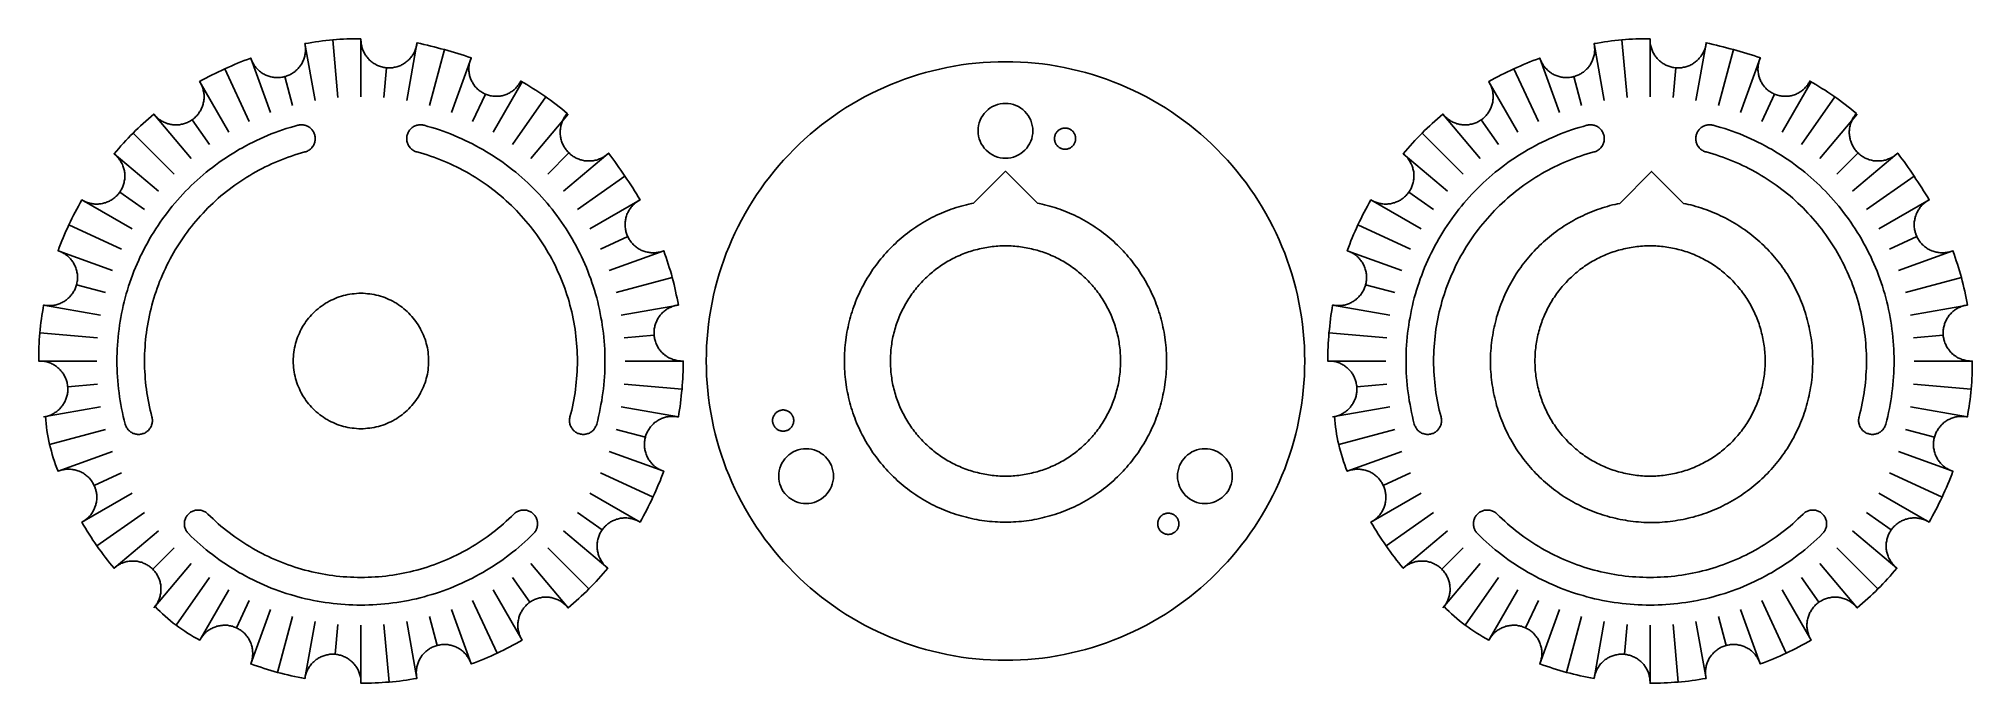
# Model space of a CAD drawing. Extents: x -105 to 105, y -35 to 35.
import ezdxf

# ---------------------------------------------------------------- set-up
doc = ezdxf.new("R2010")
doc.units = 0
doc.layers.get('0').update_dxf_attribs({"linetype": 'CONTINUOUS'})

msp = doc.modelspace()

# ---------------------------------------------------------------- linework, layer by layer
for points in [[(-70, 35), (-70.38, 35), (-70.76, 34.99), (-71.15, 34.98), (-71.53, 34.97), (-71.91, 34.95), (-72.29, 34.93), (-72.67, 34.9), (-73.05, 34.87), (-73.43, 34.83), (-73.81, 34.79), (-74.19, 34.75), (-74.57, 34.7), (-74.95, 34.65), (-75.32, 34.59), (-75.7, 34.53), (-76.08, 34.47), (-76.06, 34.35), (-76.04, 34.24), (-76.02, 34.12), (-76.02, 34.01), (-76.01, 33.89), (-76.01, 33.78), (-76.02, 33.66), (-76.02, 33.55), (-76.04, 33.43), (-76.05, 33.32), (-76.08, 33.2), (-76.1, 33.09), (-76.13, 32.98), (-76.17, 32.87), (-76.21, 32.76), (-76.25, 32.65), (-76.3, 32.54), (-76.35, 32.44), (-76.4, 32.34), (-76.46, 32.24), (-76.52, 32.14), (-76.59, 32.04), (-76.66, 31.95), (-76.73, 31.86), (-76.81, 31.77), (-76.89, 31.69), (-76.97, 31.61), (-77.06, 31.53), (-77.14, 31.45), (-77.24, 31.38), (-77.33, 31.32), (-77.43, 31.25), (-77.53, 31.19), (-77.63, 31.13), (-77.73, 31.08), (-77.84, 31.03), (-77.94, 30.99), (-78.05, 30.95), (-78.16, 30.91), (-78.27, 30.88), (-78.39, 30.85), (-78.5, 30.83), (-78.61, 30.81), (-78.73, 30.79), (-78.85, 30.78), (-78.96, 30.78), (-79.08, 30.78), (-79.19, 30.78), (-79.31, 30.79), (-79.42, 30.8), (-79.54, 30.81), (-79.65, 30.83), (-79.77, 30.86), (-79.88, 30.89), (-79.99, 30.92), (-80.1, 30.96), (-80.21, 31), (-80.32, 31.04), (-80.42, 31.09), (-80.52, 31.15), (-80.62, 31.2), (-80.72, 31.27), (-80.82, 31.33), (-80.91, 31.4), (-81, 31.47), (-81.09, 31.55), (-81.18, 31.62), (-81.26, 31.71), (-81.34, 31.79), (-81.41, 31.88), (-81.49, 31.97), (-81.56, 32.06), (-81.62, 32.16), (-81.68, 32.26), (-81.74, 32.36), (-81.79, 32.46), (-81.84, 32.56), (-81.89, 32.67), (-81.93, 32.78), (-81.97, 32.89), (-82.33, 32.75), (-82.68, 32.62), (-83.04, 32.48), (-83.39, 32.33), (-83.74, 32.18), (-84.1, 32.03), (-84.45, 31.88), (-84.79, 31.72), (-85.14, 31.56), (-85.48, 31.4), (-85.83, 31.23), (-86.17, 31.06), (-86.51, 30.89), (-86.85, 30.71), (-87.19, 30.53), (-87.52, 30.35), (-87.46, 30.25), (-87.4, 30.15), (-87.35, 30.04), (-87.3, 29.94), (-87.25, 29.83), (-87.21, 29.72), (-87.18, 29.61), (-87.14, 29.5), (-87.12, 29.39), (-87.09, 29.27), (-87.07, 29.16), (-87.06, 29.04), (-87.04, 28.93), (-87.04, 28.81), (-87.04, 28.69), (-87.04, 28.58), (-87.04, 28.46), (-87.06, 28.35), (-87.07, 28.23), (-87.09, 28.12), (-87.12, 28), (-87.14, 27.89), (-87.18, 27.78), (-87.21, 27.67), (-87.26, 27.56), (-87.3, 27.45), (-87.35, 27.35), (-87.4, 27.24), (-87.46, 27.14), (-87.52, 27.04), (-87.59, 26.94), (-87.65, 26.85), (-87.73, 26.76), (-87.8, 26.67), (-87.88, 26.58), (-87.96, 26.5), (-88.05, 26.42), (-88.14, 26.35), (-88.23, 26.27), (-88.32, 26.2), (-88.42, 26.14), (-88.52, 26.08), (-88.62, 26.02), (-88.72, 25.96), (-88.82, 25.91), (-88.93, 25.87), (-89.04, 25.83), (-89.15, 25.79), (-89.26, 25.75), (-89.37, 25.72), (-89.49, 25.7), (-89.6, 25.68), (-89.72, 25.66), (-89.83, 25.65), (-89.95, 25.64), (-90.07, 25.64), (-90.18, 25.64), (-90.3, 25.65), (-90.42, 25.66), (-90.53, 25.67), (-90.65, 25.69), (-90.76, 25.71), (-90.87, 25.74), (-90.99, 25.77), (-91.1, 25.81), (-91.21, 25.85), (-91.31, 25.89), (-91.42, 25.94), (-91.52, 26), (-91.62, 26.05), (-91.72, 26.11), (-91.82, 26.18), (-91.92, 26.24), (-92.01, 26.32), (-92.1, 26.39), (-92.18, 26.47), (-92.27, 26.55), (-92.35, 26.63), (-92.42, 26.72), (-92.5, 26.81), (-92.79, 26.56), (-93.08, 26.31), (-93.36, 26.06), (-93.65, 25.8), (-93.93, 25.55), (-94.2, 25.28), (-94.48, 25.02), (-94.75, 24.75), (-95.02, 24.48), (-95.28, 24.2), (-95.55, 23.93), (-95.8, 23.65), (-96.06, 23.36), (-96.31, 23.08), (-96.56, 22.79), (-96.81, 22.5), (-96.72, 22.42), (-96.63, 22.35), (-96.55, 22.27), (-96.47, 22.19), (-96.39, 22.1), (-96.32, 22.01), (-96.25, 21.92), (-96.18, 21.82), (-96.12, 21.73), (-96.06, 21.63), (-96, 21.53), (-95.95, 21.42), (-95.9, 21.32), (-95.85, 21.21), (-95.81, 21.1), (-95.78, 20.99), (-95.75, 20.88), (-95.72, 20.77), (-95.69, 20.66), (-95.67, 20.54), (-95.66, 20.43), (-95.65, 20.31), (-95.64, 20.2), (-95.64, 20.08), (-95.64, 19.96), (-95.65, 19.85), (-95.66, 19.73), (-95.68, 19.62), (-95.7, 19.51), (-95.72, 19.39), (-95.75, 19.28), (-95.79, 19.17), (-95.82, 19.06), (-95.86, 18.95), (-95.91, 18.84), (-95.96, 18.74), (-96.01, 18.64), (-96.07, 18.54), (-96.13, 18.44), (-96.19, 18.34), (-96.26, 18.25), (-96.33, 18.16), (-96.41, 18.07), (-96.49, 17.98), (-96.57, 17.9), (-96.65, 17.82), (-96.74, 17.75), (-96.83, 17.67), (-96.92, 17.6), (-97.02, 17.54), (-97.12, 17.48), (-97.22, 17.42), (-97.32, 17.37), (-97.43, 17.32), (-97.53, 17.27), (-97.64, 17.23), (-97.75, 17.19), (-97.86, 17.16), (-97.97, 17.13), (-98.08, 17.1), (-98.2, 17.08), (-98.31, 17.06), (-98.43, 17.05), (-98.54, 17.04), (-98.66, 17.04), (-98.78, 17.04), (-98.89, 17.04), (-99.01, 17.05), (-99.12, 17.07), (-99.24, 17.09), (-99.35, 17.11), (-99.46, 17.14), (-99.57, 17.17), (-99.68, 17.2), (-99.79, 17.24), (-99.9, 17.29), (-100.01, 17.33), (-100.11, 17.39), (-100.21, 17.44), (-100.31, 17.5), (-100.5, 17.17), (-100.69, 16.83), (-100.87, 16.5), (-101.05, 16.16), (-101.22, 15.82), (-101.39, 15.48), (-101.56, 15.14), (-101.72, 14.79), (-101.88, 14.44), (-102.04, 14.1), (-102.19, 13.75), (-102.34, 13.39), (-102.48, 13.04), (-102.62, 12.69), (-102.76, 12.33), (-102.89, 11.97), (-102.78, 11.93), (-102.67, 11.89), (-102.57, 11.84), (-102.46, 11.79), (-102.36, 11.74), (-102.26, 11.68), (-102.16, 11.62), (-102.07, 11.55), (-101.97, 11.49), (-101.88, 11.41), (-101.79, 11.34), (-101.71, 11.26), (-101.63, 11.18), (-101.55, 11.09), (-101.47, 11), (-101.4, 10.91), (-101.34, 10.82), (-101.27, 10.72), (-101.21, 10.62), (-101.15, 10.52), (-101.1, 10.42), (-101.05, 10.31), (-101.01, 10.21), (-100.96, 10.1), (-100.93, 9.99), (-100.89, 9.88), (-100.87, 9.77), (-100.84, 9.65), (-100.82, 9.54), (-100.8, 9.42), (-100.79, 9.31), (-100.79, 9.19), (-100.78, 9.08), (-100.79, 8.96), (-100.79, 8.85), (-100.8, 8.73), (-100.82, 8.62), (-100.84, 8.5), (-100.86, 8.39), (-100.89, 8.28), (-100.92, 8.17), (-100.96, 8.06), (-101, 7.95), (-101.04, 7.84), (-101.09, 7.73), (-101.14, 7.63), (-101.2, 7.53), (-101.26, 7.43), (-101.32, 7.33), (-101.39, 7.24), (-101.46, 7.15), (-101.54, 7.06), (-101.61, 6.97), (-101.69, 6.89), (-101.78, 6.81), (-101.87, 6.74), (-101.96, 6.66), (-102.05, 6.59), (-102.14, 6.53), (-102.24, 6.46), (-102.34, 6.41), (-102.44, 6.35), (-102.55, 6.3), (-102.65, 6.25), (-102.76, 6.21), (-102.87, 6.17), (-102.98, 6.14), (-103.09, 6.11), (-103.2, 6.08), (-103.32, 6.06), (-103.43, 6.04), (-103.55, 6.03), (-103.66, 6.02), (-103.78, 6.01), (-103.89, 6.01), (-104.01, 6.02), (-104.12, 6.03), (-104.24, 6.04), (-104.35, 6.06), (-104.47, 6.08), (-104.53, 5.7), (-104.59, 5.32), (-104.65, 4.95), (-104.7, 4.57), (-104.75, 4.19), (-104.79, 3.81), (-104.83, 3.43), (-104.87, 3.05), (-104.9, 2.67), (-104.93, 2.29), (-104.95, 1.91), (-104.97, 1.53), (-104.98, 1.15), (-104.99, 0.76), (-105, 0.38), (-105, 0), (-104.89, 0), (-104.77, 0), (-104.66, -0.01), (-104.55, -0.02), (-104.43, -0.03), (-104.32, -0.05), (-104.21, -0.07), (-104.1, -0.1), (-103.99, -0.13), (-103.88, -0.17), (-103.78, -0.21), (-103.67, -0.25), (-103.57, -0.3), (-103.47, -0.35), (-103.37, -0.4), (-103.27, -0.46), (-103.18, -0.52), (-103.08, -0.59), (-102.99, -0.66), (-102.91, -0.73), (-102.82, -0.81), (-102.74, -0.89), (-102.66, -0.97), (-102.58, -1.05), (-102.51, -1.14), (-102.44, -1.23), (-102.38, -1.32), (-102.31, -1.41), (-102.25, -1.51), (-102.2, -1.61), (-102.15, -1.71), (-102.1, -1.81), (-102.06, -1.92), (-102.02, -2.02), (-101.98, -2.13), (-101.95, -2.24), (-101.92, -2.35), (-101.9, -2.46), (-101.88, -2.57), (-101.86, -2.69), (-101.85, -2.8), (-101.84, -2.91), (-101.84, -3.03), (-101.84, -3.14), (-101.84, -3.25), (-101.85, -3.37), (-101.87, -3.48), (-101.88, -3.59), (-101.91, -3.7), (-101.93, -3.81), (-101.96, -3.92), (-102, -4.03), (-102.04, -4.14), (-102.08, -4.24), (-102.12, -4.34), (-102.17, -4.45), (-102.23, -4.55), (-102.29, -4.64), (-102.35, -4.74), (-102.41, -4.83), (-102.48, -4.92), (-102.55, -5.01), (-102.62, -5.1), (-102.7, -5.18), (-102.78, -5.26), (-102.87, -5.34), (-102.95, -5.41), (-103.04, -5.48), (-103.13, -5.55), (-103.23, -5.61), (-103.32, -5.67), (-103.42, -5.73), (-103.52, -5.78), (-103.62, -5.83), (-103.73, -5.88), (-103.83, -5.92), (-103.94, -5.96), (-104.05, -5.99), (-104.16, -6.02), (-104.27, -6.04), (-104.24, -6.42), (-104.2, -6.8), (-104.15, -7.18), (-104.1, -7.56), (-104.04, -7.94), (-103.97, -8.31), (-103.89, -8.69), (-103.81, -9.06), (-103.72, -9.43), (-103.62, -9.8), (-103.52, -10.17), (-103.41, -10.53), (-103.29, -10.9), (-103.16, -11.26), (-103.03, -11.62), (-102.89, -11.97), (-102.78, -11.93), (-102.67, -11.89), (-102.56, -11.86), (-102.45, -11.83), (-102.33, -11.81), (-102.22, -11.79), (-102.11, -11.77), (-101.99, -11.76), (-101.87, -11.75), (-101.76, -11.75), (-101.64, -11.75), (-101.53, -11.76), (-101.41, -11.77), (-101.3, -11.78), (-101.18, -11.8), (-101.07, -11.82), (-100.95, -11.85), (-100.84, -11.88), (-100.73, -11.92), (-100.62, -11.96), (-100.52, -12), (-100.41, -12.05), (-100.31, -12.11), (-100.21, -12.16), (-100.11, -12.22), (-100.01, -12.29), (-99.92, -12.35), (-99.83, -12.42), (-99.74, -12.5), (-99.65, -12.58), (-99.57, -12.66), (-99.49, -12.74), (-99.41, -12.83), (-99.34, -12.92), (-99.27, -13.01), (-99.2, -13.11), (-99.14, -13.2), (-99.08, -13.3), (-99.03, -13.41), (-98.97, -13.51), (-98.93, -13.62), (-98.88, -13.72), (-98.85, -13.83), (-98.81, -13.94), (-98.78, -14.06), (-98.75, -14.17), (-98.73, -14.28), (-98.72, -14.4), (-98.7, -14.51), (-98.69, -14.63), (-98.69, -14.75), (-98.69, -14.86), (-98.69, -14.98), (-98.7, -15.09), (-98.72, -15.21), (-98.73, -15.32), (-98.76, -15.44), (-98.78, -15.55), (-98.81, -15.66), (-98.85, -15.77), (-98.89, -15.88), (-98.93, -15.99), (-98.98, -16.1), (-99.03, -16.2), (-99.08, -16.3), (-99.14, -16.4), (-99.2, -16.5), (-99.27, -16.59), (-99.34, -16.69), (-99.41, -16.78), (-99.49, -16.86), (-99.57, -16.95), (-99.65, -17.03), (-99.74, -17.11), (-99.83, -17.18), (-99.92, -17.25), (-100.01, -17.32), (-100.11, -17.38), (-100.21, -17.44), (-100.31, -17.5), (-100.12, -17.83), (-99.92, -18.16), (-99.72, -18.48), (-99.52, -18.81), (-99.31, -19.13), (-99.1, -19.44), (-98.89, -19.76), (-98.67, -20.08), (-98.45, -20.39), (-98.23, -20.7), (-98, -21), (-97.77, -21.31), (-97.53, -21.61), (-97.3, -21.91), (-97.06, -22.2), (-96.81, -22.5), (-96.73, -22.42), (-96.64, -22.35), (-96.55, -22.29), (-96.45, -22.22), (-96.36, -22.16), (-96.26, -22.1), (-96.16, -22.05), (-96.06, -22), (-95.95, -21.95), (-95.85, -21.91), (-95.74, -21.87), (-95.63, -21.84), (-95.53, -21.81), (-95.42, -21.78), (-95.3, -21.76), (-95.19, -21.75), (-95.08, -21.73), (-94.97, -21.72), (-94.85, -21.72), (-94.74, -21.72), (-94.63, -21.72), (-94.51, -21.73), (-94.4, -21.74), (-94.29, -21.75), (-94.18, -21.77), (-94.07, -21.8), (-93.96, -21.83), (-93.85, -21.86), (-93.74, -21.89), (-93.64, -21.94), (-93.53, -21.98), (-93.43, -22.03), (-93.33, -22.08), (-93.23, -22.13), (-93.13, -22.19), (-93.04, -22.26), (-92.95, -22.32), (-92.86, -22.39), (-92.77, -22.46), (-92.69, -22.54), (-92.6, -22.62), (-92.53, -22.7), (-92.45, -22.78), (-92.38, -22.87), (-92.31, -22.96), (-92.24, -23.05), (-92.18, -23.15), (-92.12, -23.25), (-92.07, -23.35), (-92.02, -23.45), (-91.97, -23.55), (-91.93, -23.65), (-91.89, -23.76), (-91.85, -23.87), (-91.82, -23.98), (-91.79, -24.09), (-91.77, -24.2), (-91.75, -24.31), (-91.74, -24.42), (-91.73, -24.53), (-91.72, -24.65), (-91.72, -24.76), (-91.72, -24.87), (-91.72, -24.99), (-91.73, -25.1), (-91.75, -25.21), (-91.77, -25.32), (-91.79, -25.43), (-91.82, -25.54), (-91.85, -25.65), (-91.88, -25.76), (-91.92, -25.87), (-91.96, -25.97), (-92.01, -26.08), (-92.06, -26.18), (-92.11, -26.28), (-92.17, -26.37), (-92.23, -26.47), (-92.3, -26.56), (-92.36, -26.65), (-92.1, -26.93), (-91.82, -27.19), (-91.55, -27.46), (-91.26, -27.71), (-90.97, -27.96), (-90.68, -28.21), (-90.38, -28.45), (-90.08, -28.68), (-89.77, -28.91), (-89.46, -29.13), (-89.14, -29.34), (-88.82, -29.55), (-88.5, -29.75), (-88.17, -29.94), (-87.84, -30.13), (-87.5, -30.31), (-87.44, -30.21), (-87.38, -30.11), (-87.32, -30.01), (-87.25, -29.92), (-87.18, -29.83), (-87.11, -29.74), (-87.03, -29.65), (-86.95, -29.57), (-86.86, -29.49), (-86.78, -29.41), (-86.69, -29.34), (-86.59, -29.27), (-86.5, -29.2), (-86.4, -29.14), (-86.3, -29.08), (-86.2, -29.03), (-86.1, -28.98), (-85.99, -28.93), (-85.88, -28.89), (-85.77, -28.85), (-85.66, -28.81), (-85.55, -28.78), (-85.44, -28.76), (-85.32, -28.74), (-85.21, -28.72), (-85.09, -28.71), (-84.98, -28.7), (-84.86, -28.69), (-84.75, -28.69), (-84.63, -28.7), (-84.51, -28.7), (-84.4, -28.72), (-84.28, -28.74), (-84.17, -28.76), (-84.06, -28.78), (-83.95, -28.81), (-83.84, -28.85), (-83.73, -28.89), (-83.62, -28.93), (-83.51, -28.98), (-83.41, -29.03), (-83.31, -29.08), (-83.21, -29.14), (-83.11, -29.2), (-83.01, -29.27), (-82.92, -29.34), (-82.83, -29.41), (-82.74, -29.49), (-82.66, -29.57), (-82.58, -29.65), (-82.5, -29.74), (-82.43, -29.83), (-82.36, -29.92), (-82.29, -30.01), (-82.22, -30.11), (-82.16, -30.21), (-82.11, -30.31), (-82.05, -30.41), (-82.01, -30.52), (-81.96, -30.63), (-81.92, -30.73), (-81.88, -30.84), (-81.85, -30.96), (-81.82, -31.07), (-81.8, -31.18), (-81.78, -31.3), (-81.77, -31.41), (-81.76, -31.53), (-81.75, -31.64), (-81.75, -31.76), (-81.75, -31.87), (-81.76, -31.99), (-81.77, -32.11), (-81.79, -32.22), (-81.81, -32.33), (-81.83, -32.45), (-81.86, -32.56), (-81.89, -32.67), (-81.93, -32.78), (-81.97, -32.89), (-81.61, -33.02), (-81.25, -33.14), (-80.89, -33.26), (-80.52, -33.38), (-80.16, -33.49), (-79.79, -33.6), (-79.43, -33.71), (-79.06, -33.81), (-78.69, -33.91), (-78.32, -34), (-77.95, -34.09), (-77.58, -34.17), (-77.2, -34.25), (-76.83, -34.33), (-76.45, -34.4), (-76.08, -34.47), (-76.06, -34.35), (-76.04, -34.24), (-76.01, -34.13), (-75.98, -34.02), (-75.94, -33.91), (-75.9, -33.8), (-75.86, -33.69), (-75.81, -33.58), (-75.76, -33.48), (-75.7, -33.38), (-75.65, -33.28), (-75.58, -33.18), (-75.52, -33.09), (-75.45, -32.99), (-75.37, -32.9), (-75.29, -32.82), (-75.21, -32.73), (-75.13, -32.65), (-75.04, -32.58), (-74.95, -32.5), (-74.86, -32.43), (-74.77, -32.37), (-74.67, -32.3), (-74.57, -32.24), (-74.47, -32.19), (-74.37, -32.14), (-74.26, -32.09), (-74.15, -32.04), (-74.04, -32), (-73.93, -31.97), (-73.82, -31.94), (-73.71, -31.91), (-73.6, -31.89), (-73.48, -31.87), (-73.37, -31.85), (-73.25, -31.85), (-73.13, -31.84), (-73.02, -31.84), (-72.9, -31.84), (-72.79, -31.85), (-72.67, -31.86), (-72.56, -31.88), (-72.44, -31.9), (-72.33, -31.93), (-72.22, -31.96), (-72.11, -31.99), (-72, -32.03), (-71.89, -32.07), (-71.78, -32.12), (-71.68, -32.17), (-71.58, -32.22), (-71.47, -32.28), (-71.38, -32.34), (-71.28, -32.41), (-71.19, -32.47), (-71.1, -32.55), (-71.01, -32.62), (-70.93, -32.7), (-70.84, -32.78), (-70.76, -32.87), (-70.69, -32.96), (-70.62, -33.05), (-70.55, -33.14), (-70.49, -33.24), (-70.42, -33.34), (-70.37, -33.44), (-70.31, -33.54), (-70.26, -33.65), (-70.22, -33.75), (-70.18, -33.86), (-70.14, -33.97), (-70.11, -34.08), (-70.08, -34.19), (-70.05, -34.31), (-70.03, -34.42), (-70.02, -34.54), (-70.01, -34.65), (-70, -34.77), (-70, -34.88), (-70, -35), (-69.62, -35), (-69.24, -34.99), (-68.85, -34.98), (-68.47, -34.96), (-68.09, -34.95), (-67.71, -34.92), (-67.33, -34.89), (-66.95, -34.86), (-66.57, -34.83), (-66.19, -34.79), (-65.81, -34.75), (-65.43, -34.7), (-65.05, -34.65), (-64.68, -34.59), (-64.3, -34.53), (-63.92, -34.47), (-63.94, -34.35), (-63.96, -34.24), (-63.97, -34.12), (-63.98, -34.01), (-63.99, -33.89), (-63.99, -33.78), (-63.98, -33.66), (-63.97, -33.55), (-63.96, -33.43), (-63.94, -33.32), (-63.92, -33.2), (-63.9, -33.09), (-63.87, -32.98), (-63.83, -32.87), (-63.79, -32.76), (-63.75, -32.65), (-63.7, -32.55), (-63.65, -32.44), (-63.6, -32.34), (-63.54, -32.24), (-63.47, -32.14), (-63.41, -32.05), (-63.34, -31.95), (-63.27, -31.86), (-63.19, -31.78), (-63.11, -31.69), (-63.03, -31.61), (-62.94, -31.53), (-62.85, -31.46), (-62.76, -31.39), (-62.67, -31.32), (-62.57, -31.26), (-62.47, -31.2), (-62.37, -31.14), (-62.27, -31.09), (-62.16, -31.04), (-62.05, -31), (-61.95, -30.96), (-61.84, -30.92), (-61.72, -30.89), (-61.61, -30.86), (-61.5, -30.84), (-61.38, -30.82), (-61.27, -30.8), (-61.15, -30.79), (-61.04, -30.78), (-60.92, -30.78), (-60.81, -30.79), (-60.69, -30.79), (-60.58, -30.8), (-60.46, -30.82), (-60.35, -30.84), (-60.23, -30.86), (-60.12, -30.89), (-60.01, -30.93), (-59.9, -30.96), (-59.79, -31), (-59.69, -31.05), (-59.58, -31.1), (-59.48, -31.15), (-59.38, -31.21), (-59.28, -31.27), (-59.18, -31.33), (-59.09, -31.4), (-59, -31.47), (-58.91, -31.55), (-58.82, -31.63), (-58.74, -31.71), (-58.66, -31.79), (-58.59, -31.88), (-58.51, -31.97), (-58.45, -32.07), (-58.38, -32.16), (-58.32, -32.26), (-58.26, -32.36), (-58.21, -32.46), (-58.16, -32.57), (-58.11, -32.67), (-58.07, -32.78), (-58.03, -32.89), (-57.67, -32.76), (-57.31, -32.62), (-56.96, -32.48), (-56.6, -32.34), (-56.25, -32.19), (-55.9, -32.04), (-55.55, -31.88), (-55.21, -31.72), (-54.86, -31.56), (-54.52, -31.39), (-54.18, -31.22), (-53.84, -31.05), (-53.5, -30.87), (-53.16, -30.69), (-52.83, -30.5), (-52.5, -30.31), (-52.56, -30.21), (-52.61, -30.11), (-52.67, -30.01), (-52.71, -29.9), (-52.76, -29.79), (-52.8, -29.68), (-52.83, -29.57), (-52.86, -29.46), (-52.89, -29.35), (-52.91, -29.24), (-52.93, -29.12), (-52.95, -29.01), (-52.96, -28.89), (-52.96, -28.78), (-52.96, -28.66), (-52.96, -28.54), (-52.95, -28.43), (-52.94, -28.31), (-52.92, -28.2), (-52.9, -28.09), (-52.87, -27.97), (-52.84, -27.86), (-52.81, -27.75), (-52.77, -27.64), (-52.73, -27.53), (-52.68, -27.43), (-52.63, -27.32), (-52.58, -27.22), (-52.52, -27.12), (-52.46, -27.02), (-52.39, -26.93), (-52.33, -26.83), (-52.25, -26.74), (-52.18, -26.65), (-52.1, -26.57), (-52.02, -26.49), (-51.93, -26.41), (-51.84, -26.33), (-51.75, -26.26), (-51.66, -26.19), (-51.56, -26.13), (-51.46, -26.07), (-51.36, -26.01), (-51.26, -25.96), (-51.16, -25.91), (-51.05, -25.86), (-50.94, -25.82), (-50.83, -25.79), (-50.72, -25.75), (-50.61, -25.72), (-50.49, -25.7), (-50.38, -25.68), (-50.27, -25.66), (-50.15, -25.65), (-50.03, -25.64), (-49.92, -25.64), (-49.8, -25.64), (-49.69, -25.65), (-49.57, -25.66), (-49.46, -25.68), (-49.34, -25.69), (-49.23, -25.72), (-49.12, -25.75), (-49.01, -25.78), (-48.9, -25.81), (-48.79, -25.85), (-48.68, -25.9), (-48.58, -25.95), (-48.47, -26), (-48.37, -26.06), (-48.27, -26.12), (-48.18, -26.18), (-48.08, -26.25), (-47.99, -26.32), (-47.9, -26.39), (-47.81, -26.47), (-47.73, -26.55), (-47.65, -26.63), (-47.58, -26.72), (-47.5, -26.81), (-47.21, -26.56), (-46.92, -26.31), (-46.64, -26.06), (-46.35, -25.8), (-46.07, -25.55), (-45.8, -25.28), (-45.52, -25.02), (-45.25, -24.75), (-44.98, -24.48), (-44.72, -24.2), (-44.45, -23.93), (-44.2, -23.65), (-43.94, -23.36), (-43.69, -23.08), (-43.44, -22.79), (-43.19, -22.5), (-43.28, -22.42), (-43.37, -22.35), (-43.45, -22.27), (-43.53, -22.19), (-43.61, -22.1), (-43.68, -22.01), (-43.75, -21.92), (-43.82, -21.82), (-43.88, -21.73), (-43.94, -21.63), (-44, -21.53), (-44.05, -21.42), (-44.1, -21.32), (-44.15, -21.21), (-44.19, -21.1), (-44.22, -20.99), (-44.25, -20.88), (-44.28, -20.77), (-44.31, -20.66), (-44.32, -20.54), (-44.34, -20.43), (-44.35, -20.31), (-44.36, -20.2), (-44.36, -20.08), (-44.36, -19.97), (-44.35, -19.85), (-44.34, -19.73), (-44.32, -19.62), (-44.3, -19.51), (-44.28, -19.39), (-44.25, -19.28), (-44.21, -19.17), (-44.18, -19.06), (-44.14, -18.95), (-44.09, -18.84), (-44.04, -18.74), (-43.99, -18.64), (-43.93, -18.54), (-43.87, -18.44), (-43.81, -18.34), (-43.74, -18.25), (-43.67, -18.16), (-43.59, -18.07), (-43.51, -17.98), (-43.43, -17.9), (-43.35, -17.82), (-43.26, -17.75), (-43.17, -17.67), (-43.08, -17.6), (-42.98, -17.54), (-42.88, -17.48), (-42.78, -17.42), (-42.68, -17.37), (-42.57, -17.32), (-42.47, -17.27), (-42.36, -17.23), (-42.25, -17.19), (-42.14, -17.16), (-42.03, -17.13), (-41.92, -17.1), (-41.8, -17.08), (-41.69, -17.06), (-41.57, -17.05), (-41.46, -17.04), (-41.34, -17.04), (-41.22, -17.04), (-41.11, -17.04), (-40.99, -17.05), (-40.88, -17.07), (-40.76, -17.09), (-40.65, -17.11), (-40.54, -17.14), (-40.43, -17.17), (-40.32, -17.2), (-40.21, -17.24), (-40.1, -17.29), (-39.99, -17.33), (-39.89, -17.39), (-39.79, -17.44), (-39.69, -17.5), (-39.5, -17.17), (-39.32, -16.83), (-39.14, -16.5), (-38.96, -16.16), (-38.79, -15.82), (-38.62, -15.48), (-38.45, -15.13), (-38.29, -14.79), (-38.13, -14.44), (-37.97, -14.09), (-37.82, -13.74), (-37.67, -13.39), (-37.52, -13.04), (-37.38, -12.68), (-37.24, -12.33), (-37.11, -11.97), (-37.22, -11.93), (-37.33, -11.89), (-37.43, -11.84), (-37.54, -11.79), (-37.64, -11.74), (-37.74, -11.68), (-37.84, -11.62), (-37.94, -11.55), (-38.03, -11.49), (-38.12, -11.41), (-38.21, -11.34), (-38.29, -11.26), (-38.37, -11.18), (-38.45, -11.09), (-38.53, -11), (-38.6, -10.91), (-38.67, -10.82), (-38.73, -10.72), (-38.79, -10.62), (-38.85, -10.52), (-38.9, -10.42), (-38.95, -10.31), (-39, -10.21), (-39.04, -10.1), (-39.07, -9.99), (-39.11, -9.88), (-39.14, -9.77), (-39.16, -9.65), (-39.18, -9.54), (-39.2, -9.42), (-39.21, -9.31), (-39.22, -9.19), (-39.22, -9.08), (-39.22, -8.96), (-39.21, -8.85), (-39.2, -8.73), (-39.18, -8.62), (-39.17, -8.5), (-39.14, -8.39), (-39.11, -8.28), (-39.08, -8.16), (-39.05, -8.05), (-39.01, -7.95), (-38.96, -7.84), (-38.91, -7.73), (-38.86, -7.63), (-38.8, -7.53), (-38.74, -7.43), (-38.68, -7.33), (-38.61, -7.24), (-38.54, -7.15), (-38.47, -7.06), (-38.39, -6.97), (-38.31, -6.89), (-38.22, -6.81), (-38.14, -6.73), (-38.05, -6.66), (-37.95, -6.59), (-37.86, -6.53), (-37.76, -6.46), (-37.66, -6.4), (-37.56, -6.35), (-37.46, -6.3), (-37.35, -6.25), (-37.24, -6.21), (-37.13, -6.17), (-37.02, -6.13), (-36.91, -6.1), (-36.8, -6.08), (-36.68, -6.06), (-36.57, -6.04), (-36.45, -6.03), (-36.34, -6.02), (-36.22, -6.01), (-36.11, -6.01), (-35.99, -6.02), (-35.88, -6.03), (-35.76, -6.04), (-35.65, -6.06), (-35.53, -6.08), (-35.47, -5.7), (-35.41, -5.32), (-35.35, -4.95), (-35.3, -4.57), (-35.25, -4.19), (-35.21, -3.81), (-35.17, -3.43), (-35.13, -3.05), (-35.1, -2.67), (-35.07, -2.29), (-35.05, -1.91), (-35.03, -1.53), (-35.02, -1.15), (-35.01, -0.76), (-35, -0.38), (-35, 0), (-35.12, 0), (-35.23, 0), (-35.35, 0.01), (-35.46, 0.02), (-35.58, 0.03), (-35.69, 0.05), (-35.81, 0.08), (-35.92, 0.11), (-36.03, 0.14), (-36.14, 0.17), (-36.25, 0.22), (-36.36, 0.26), (-36.46, 0.31), (-36.57, 0.36), (-36.67, 0.42), (-36.77, 0.48), (-36.86, 0.55), (-36.96, 0.61), (-37.05, 0.69), (-37.14, 0.76), (-37.22, 0.84), (-37.31, 0.92), (-37.39, 1.01), (-37.46, 1.09), (-37.53, 1.18), (-37.6, 1.28), (-37.67, 1.37), (-37.73, 1.47), (-37.79, 1.57), (-37.84, 1.67), (-37.89, 1.78), (-37.94, 1.89), (-37.98, 1.99), (-38.02, 2.1), (-38.06, 2.21), (-38.08, 2.33), (-38.11, 2.44), (-38.13, 2.56), (-38.15, 2.67), (-38.16, 2.79), (-38.17, 2.9), (-38.17, 3.02), (-38.17, 3.13), (-38.17, 3.25), (-38.16, 3.37), (-38.14, 3.48), (-38.12, 3.6), (-38.1, 3.71), (-38.07, 3.82), (-38.04, 3.93), (-38.01, 4.05), (-37.97, 4.15), (-37.92, 4.26), (-37.87, 4.37), (-37.82, 4.47), (-37.77, 4.57), (-37.71, 4.67), (-37.64, 4.77), (-37.58, 4.87), (-37.5, 4.96), (-37.43, 5.05), (-37.35, 5.13), (-37.27, 5.22), (-37.19, 5.3), (-37.1, 5.37), (-37.01, 5.45), (-36.92, 5.52), (-36.82, 5.59), (-36.73, 5.65), (-36.63, 5.71), (-36.52, 5.76), (-36.42, 5.81), (-36.31, 5.86), (-36.21, 5.91), (-36.1, 5.94), (-35.99, 5.98), (-35.87, 6.01), (-35.76, 6.04), (-35.65, 6.06), (-35.53, 6.08), (-35.6, 6.45), (-35.67, 6.83), (-35.75, 7.2), (-35.83, 7.58), (-35.91, 7.95), (-36, 8.32), (-36.1, 8.69), (-36.19, 9.06), (-36.29, 9.43), (-36.4, 9.79), (-36.51, 10.16), (-36.62, 10.52), (-36.74, 10.89), (-36.86, 11.25), (-36.98, 11.61), (-37.11, 11.97), (-37.22, 11.93), (-37.33, 11.89), (-37.44, 11.86), (-37.55, 11.83), (-37.67, 11.81), (-37.78, 11.79), (-37.9, 11.77), (-38.01, 11.76), (-38.13, 11.75), (-38.24, 11.75), (-38.36, 11.75), (-38.47, 11.76), (-38.59, 11.77), (-38.71, 11.78), (-38.82, 11.8), (-38.93, 11.82), (-39.05, 11.85), (-39.16, 11.88), (-39.27, 11.92), (-39.38, 11.96), (-39.48, 12.01), (-39.59, 12.05), (-39.69, 12.11), (-39.79, 12.16), (-39.89, 12.22), (-39.99, 12.29), (-40.08, 12.36), (-40.18, 12.43), (-40.27, 12.5), (-40.35, 12.58), (-40.43, 12.66), (-40.51, 12.75), (-40.59, 12.83), (-40.66, 12.92), (-40.73, 13.02), (-40.8, 13.11), (-40.86, 13.21), (-40.92, 13.31), (-40.98, 13.41), (-41.03, 13.52), (-41.07, 13.62), (-41.12, 13.73), (-41.15, 13.84), (-41.19, 13.95), (-41.22, 14.06), (-41.25, 14.17), (-41.27, 14.29), (-41.28, 14.4), (-41.3, 14.52), (-41.31, 14.63), (-41.31, 14.75), (-41.31, 14.87), (-41.31, 14.98), (-41.3, 15.1), (-41.28, 15.21), (-41.26, 15.33), (-41.24, 15.44), (-41.22, 15.56), (-41.19, 15.67), (-41.15, 15.78), (-41.11, 15.89), (-41.07, 16), (-41.02, 16.1), (-40.97, 16.21), (-40.91, 16.31), (-40.86, 16.41), (-40.79, 16.5), (-40.73, 16.6), (-40.66, 16.69), (-40.58, 16.78), (-40.51, 16.87), (-40.43, 16.95), (-40.34, 17.03), (-40.26, 17.11), (-40.17, 17.19), (-40.07, 17.26), (-39.98, 17.32), (-39.88, 17.39), (-39.78, 17.45), (-39.68, 17.5), (-39.88, 17.83), (-40.08, 18.15), (-40.29, 18.48), (-40.49, 18.8), (-40.7, 19.12), (-40.91, 19.44), (-41.12, 19.76), (-41.33, 20.08), (-41.55, 20.39), (-41.76, 20.71), (-41.98, 21.02), (-42.2, 21.33), (-42.42, 21.65), (-42.65, 21.96), (-42.87, 22.26), (-43.1, 22.57), (-43.19, 22.49), (-43.28, 22.42), (-43.37, 22.34), (-43.47, 22.27), (-43.57, 22.21), (-43.67, 22.15), (-43.77, 22.09), (-43.88, 22.03), (-43.99, 21.98), (-44.09, 21.94), (-44.21, 21.9), (-44.32, 21.86), (-44.43, 21.82), (-44.55, 21.8), (-44.66, 21.77), (-44.78, 21.75), (-44.9, 21.74), (-45.02, 21.73), (-45.14, 21.72), (-45.25, 21.72), (-45.37, 21.72), (-45.49, 21.73), (-45.61, 21.74), (-45.73, 21.75), (-45.84, 21.78), (-45.96, 21.8), (-46.08, 21.83), (-46.19, 21.86), (-46.3, 21.9), (-46.41, 21.94), (-46.52, 21.99), (-46.63, 22.04), (-46.73, 22.1), (-46.84, 22.16), (-46.94, 22.22), (-47.04, 22.28), (-47.13, 22.35), (-47.23, 22.43), (-47.32, 22.51), (-47.4, 22.59), (-47.49, 22.67), (-47.57, 22.76), (-47.65, 22.85), (-47.72, 22.94), (-47.79, 23.04), (-47.86, 23.13), (-47.92, 23.23), (-47.98, 23.34), (-48.03, 23.44), (-48.09, 23.55), (-48.13, 23.66), (-48.17, 23.77), (-48.21, 23.88), (-48.25, 24), (-48.28, 24.11), (-48.3, 24.23), (-48.32, 24.34), (-48.34, 24.46), (-48.35, 24.58), (-48.36, 24.7), (-48.36, 24.82), (-48.36, 24.94), (-48.35, 25.05), (-48.34, 25.17), (-48.33, 25.29), (-48.31, 25.41), (-48.28, 25.52), (-48.26, 25.64), (-48.22, 25.75), (-48.19, 25.87), (-48.14, 25.98), (-48.1, 26.09), (-48.05, 26.19), (-48, 26.3), (-47.94, 26.4), (-47.88, 26.51), (-47.81, 26.6), (-47.74, 26.7), (-47.67, 26.8), (-47.59, 26.89), (-47.89, 27.13), (-48.19, 27.37), (-48.49, 27.61), (-48.8, 27.85), (-49.1, 28.08), (-49.41, 28.31), (-49.73, 28.53), (-50.04, 28.75), (-50.36, 28.97), (-50.68, 29.19), (-51, 29.4), (-51.33, 29.6), (-51.66, 29.81), (-51.98, 30.01), (-52.32, 30.2), (-52.65, 30.4), (-52.7, 30.29), (-52.76, 30.19), (-52.82, 30.1), (-52.88, 30), (-52.95, 29.91), (-53.02, 29.82), (-53.1, 29.73), (-53.18, 29.64), (-53.26, 29.56), (-53.34, 29.48), (-53.43, 29.41), (-53.52, 29.34), (-53.61, 29.27), (-53.71, 29.21), (-53.81, 29.15), (-53.91, 29.09), (-54.01, 29.04), (-54.12, 28.99), (-54.22, 28.94), (-54.33, 28.9), (-54.44, 28.87), (-54.55, 28.83), (-54.66, 28.81), (-54.78, 28.78), (-54.89, 28.77), (-55, 28.75), (-55.12, 28.74), (-55.23, 28.74), (-55.35, 28.74), (-55.46, 28.74), (-55.58, 28.75), (-55.69, 28.76), (-55.81, 28.78), (-55.92, 28.8), (-56.03, 28.82), (-56.15, 28.85), (-56.26, 28.89), (-56.36, 28.93), (-56.47, 28.97), (-56.58, 29.02), (-56.68, 29.07), (-56.78, 29.12), (-56.88, 29.18), (-56.98, 29.25), (-57.07, 29.31), (-57.16, 29.38), (-57.25, 29.46), (-57.34, 29.53), (-57.42, 29.61), (-57.5, 29.7), (-57.58, 29.78), (-57.65, 29.87), (-57.72, 29.96), (-57.78, 30.06), (-57.85, 30.16), (-57.9, 30.26), (-57.96, 30.36), (-58.01, 30.46), (-58.05, 30.57), (-58.1, 30.67), (-58.13, 30.78), (-58.17, 30.89), (-58.2, 31.01), (-58.22, 31.12), (-58.24, 31.23), (-58.26, 31.35), (-58.27, 31.46), (-58.28, 31.58), (-58.28, 31.69), (-58.28, 31.81), (-58.27, 31.92), (-58.26, 32.04), (-58.25, 32.15), (-58.23, 32.26), (-58.2, 32.38), (-58.17, 32.49), (-58.14, 32.6), (-58.1, 32.71), (-58.06, 32.82), (-58.02, 32.92), (-58.38, 33.04), (-58.74, 33.16), (-59.11, 33.27), (-59.48, 33.38), (-59.84, 33.49), (-60.21, 33.6), (-60.58, 33.7), (-60.94, 33.81), (-61.31, 33.91), (-61.68, 34.01), (-62.05, 34.1), (-62.42, 34.2), (-62.79, 34.29), (-63.16, 34.38), (-63.53, 34.47), (-63.91, 34.56), (-63.92, 34.44), (-63.94, 34.32), (-63.96, 34.21), (-63.99, 34.1), (-64.03, 33.98), (-64.06, 33.87), (-64.1, 33.76), (-64.15, 33.65), (-64.2, 33.55), (-64.25, 33.44), (-64.31, 33.34), (-64.37, 33.24), (-64.44, 33.14), (-64.5, 33.05), (-64.58, 32.96), (-64.65, 32.87), (-64.73, 32.78), (-64.81, 32.7), (-64.9, 32.62), (-64.99, 32.54), (-65.08, 32.47), (-65.17, 32.4), (-65.27, 32.33), (-65.37, 32.27), (-65.47, 32.21), (-65.58, 32.15), (-65.68, 32.1), (-65.79, 32.06), (-65.9, 32.02), (-66.01, 31.98), (-66.12, 31.94), (-66.24, 31.91), (-66.35, 31.89), (-66.47, 31.87), (-66.58, 31.85), (-66.7, 31.84), (-66.82, 31.83), (-66.93, 31.83), (-67.05, 31.83), (-67.17, 31.84), (-67.28, 31.85), (-67.4, 31.87), (-67.52, 31.88), (-67.63, 31.91), (-67.74, 31.94), (-67.86, 31.97), (-67.97, 32.01), (-68.08, 32.05), (-68.19, 32.09), (-68.29, 32.14), (-68.4, 32.2), (-68.5, 32.26), (-68.6, 32.32), (-68.7, 32.38), (-68.79, 32.45), (-68.88, 32.52), (-68.97, 32.6), (-69.06, 32.68), (-69.14, 32.76), (-69.22, 32.85), (-69.3, 32.94), (-69.37, 33.03), (-69.44, 33.12), (-69.51, 33.22), (-69.57, 33.32), (-69.63, 33.42), (-69.68, 33.52), (-69.73, 33.63), (-69.78, 33.74), (-69.82, 33.85), (-69.86, 33.96), (-69.89, 34.07), (-69.92, 34.19), (-69.94, 34.3), (-69.97, 34.42), (-69.98, 34.53), (-69.99, 34.65), (-70, 34.77), (-70, 34.88)], [(70, 35), (69.62, 35), (69.24, 34.99), (68.85, 34.98), (68.47, 34.97), (68.09, 34.95), (67.71, 34.93), (67.33, 34.9), (66.95, 34.87), (66.57, 34.83), (66.19, 34.79), (65.81, 34.75), (65.43, 34.7), (65.05, 34.65), (64.68, 34.59), (64.3, 34.53), (63.92, 34.47), (63.94, 34.35), (63.96, 34.24), (63.98, 34.12), (63.98, 34.01), (63.99, 33.89), (63.99, 33.78), (63.98, 33.66), (63.98, 33.55), (63.96, 33.43), (63.95, 33.32), (63.92, 33.2), (63.9, 33.09), (63.87, 32.98), (63.83, 32.87), (63.79, 32.76), (63.75, 32.65), (63.7, 32.54), (63.65, 32.44), (63.6, 32.34), (63.54, 32.24), (63.48, 32.14), (63.41, 32.04), (63.34, 31.95), (63.27, 31.86), (63.19, 31.77), (63.11, 31.69), (63.03, 31.61), (62.94, 31.53), (62.86, 31.45), (62.76, 31.38), (62.67, 31.32), (62.57, 31.25), (62.47, 31.19), (62.37, 31.13), (62.27, 31.08), (62.16, 31.03), (62.06, 30.99), (61.95, 30.95), (61.84, 30.91), (61.73, 30.88), (61.61, 30.85), (61.5, 30.83), (61.39, 30.81), (61.27, 30.79), (61.15, 30.78), (61.04, 30.78), (60.92, 30.78), (60.81, 30.78), (60.69, 30.79), (60.58, 30.8), (60.46, 30.81), (60.35, 30.83), (60.23, 30.86), (60.12, 30.89), (60.01, 30.92), (59.9, 30.96), (59.79, 31), (59.68, 31.04), (59.58, 31.09), (59.48, 31.15), (59.38, 31.2), (59.28, 31.27), (59.18, 31.33), (59.09, 31.4), (59, 31.47), (58.91, 31.55), (58.82, 31.62), (58.74, 31.71), (58.66, 31.79), (58.59, 31.88), (58.51, 31.97), (58.44, 32.06), (58.38, 32.16), (58.32, 32.26), (58.26, 32.36), (58.21, 32.46), (58.16, 32.56), (58.11, 32.67), (58.07, 32.78), (58.03, 32.89), (57.67, 32.75), (57.32, 32.62), (56.96, 32.48), (56.61, 32.33), (56.26, 32.18), (55.9, 32.03), (55.55, 31.88), (55.21, 31.72), (54.86, 31.56), (54.52, 31.4), (54.17, 31.23), (53.83, 31.06), (53.49, 30.89), (53.15, 30.71), (52.81, 30.53), (52.48, 30.35), (52.54, 30.25), (52.6, 30.15), (52.65, 30.04), (52.7, 29.94), (52.75, 29.83), (52.79, 29.72), (52.82, 29.61), (52.86, 29.5), (52.88, 29.39), (52.91, 29.27), (52.93, 29.16), (52.94, 29.04), (52.96, 28.93), (52.96, 28.81), (52.96, 28.69), (52.96, 28.58), (52.96, 28.46), (52.94, 28.35), (52.93, 28.23), (52.91, 28.12), (52.88, 28), (52.86, 27.89), (52.82, 27.78), (52.79, 27.67), (52.74, 27.56), (52.7, 27.45), (52.65, 27.35), (52.6, 27.24), (52.54, 27.14), (52.48, 27.04), (52.41, 26.94), (52.35, 26.85), (52.27, 26.76), (52.2, 26.67), (52.12, 26.58), (52.04, 26.5), (51.95, 26.42), (51.86, 26.35), (51.77, 26.27), (51.68, 26.2), (51.58, 26.14), (51.48, 26.08), (51.38, 26.02), (51.28, 25.96), (51.18, 25.91), (51.07, 25.87), (50.96, 25.83), (50.85, 25.79), (50.74, 25.75), (50.63, 25.72), (50.51, 25.7), (50.4, 25.68), (50.28, 25.66), (50.17, 25.65), (50.05, 25.64), (49.93, 25.64), (49.82, 25.64), (49.7, 25.65), (49.58, 25.66), (49.47, 25.67), (49.35, 25.69), (49.24, 25.71), (49.13, 25.74), (49.01, 25.77), (48.9, 25.81), (48.79, 25.85), (48.69, 25.89), (48.58, 25.94), (48.48, 26), (48.38, 26.05), (48.28, 26.11), (48.18, 26.18), (48.08, 26.24), (47.99, 26.32), (47.9, 26.39), (47.82, 26.47), (47.73, 26.55), (47.65, 26.63), (47.58, 26.72), (47.5, 26.81), (47.21, 26.56), (46.92, 26.31), (46.64, 26.06), (46.35, 25.8), (46.07, 25.55), (45.8, 25.28), (45.52, 25.02), (45.25, 24.75), (44.98, 24.48), (44.72, 24.2), (44.45, 23.93), (44.2, 23.65), (43.94, 23.36), (43.69, 23.08), (43.44, 22.79), (43.19, 22.5), (43.28, 22.42), (43.37, 22.35), (43.45, 22.27), (43.53, 22.19), (43.61, 22.1), (43.68, 22.01), (43.75, 21.92), (43.82, 21.82), (43.88, 21.73), (43.94, 21.63), (44, 21.53), (44.05, 21.42), (44.1, 21.32), (44.15, 21.21), (44.19, 21.1), (44.22, 20.99), (44.25, 20.88), (44.28, 20.77), (44.31, 20.66), (44.33, 20.54), (44.34, 20.43), (44.35, 20.31), (44.36, 20.2), (44.36, 20.08), (44.36, 19.96), (44.35, 19.85), (44.34, 19.73), (44.32, 19.62), (44.3, 19.51), (44.28, 19.39), (44.25, 19.28), (44.21, 19.17), (44.18, 19.06), (44.14, 18.95), (44.09, 18.84), (44.04, 18.74), (43.99, 18.64), (43.93, 18.54), (43.87, 18.44), (43.81, 18.34), (43.74, 18.25), (43.67, 18.16), (43.59, 18.07), (43.51, 17.98), (43.43, 17.9), (43.35, 17.82), (43.26, 17.75), (43.17, 17.67), (43.08, 17.6), (42.98, 17.54), (42.88, 17.48), (42.78, 17.42), (42.68, 17.37), (42.57, 17.32), (42.47, 17.27), (42.36, 17.23), (42.25, 17.19), (42.14, 17.16), (42.03, 17.13), (41.92, 17.1), (41.8, 17.08), (41.69, 17.06), (41.57, 17.05), (41.46, 17.04), (41.34, 17.04), (41.22, 17.04), (41.11, 17.04), (40.99, 17.05), (40.88, 17.07), (40.76, 17.09), (40.65, 17.11), (40.54, 17.14), (40.43, 17.17), (40.32, 17.2), (40.21, 17.24), (40.1, 17.29), (39.99, 17.33), (39.89, 17.39), (39.79, 17.44), (39.69, 17.5), (39.5, 17.17), (39.31, 16.83), (39.13, 16.5), (38.95, 16.16), (38.78, 15.82), (38.61, 15.48), (38.44, 15.14), (38.28, 14.79), (38.12, 14.44), (37.96, 14.1), (37.81, 13.75), (37.66, 13.39), (37.52, 13.04), (37.38, 12.69), (37.24, 12.33), (37.11, 11.97), (37.22, 11.93), (37.33, 11.89), (37.43, 11.84), (37.54, 11.79), (37.64, 11.74), (37.74, 11.68), (37.84, 11.62), (37.93, 11.55), (38.03, 11.49), (38.12, 11.41), (38.21, 11.34), (38.29, 11.26), (38.37, 11.18), (38.45, 11.09), (38.53, 11), (38.6, 10.91), (38.66, 10.82), (38.73, 10.72), (38.79, 10.62), (38.85, 10.52), (38.9, 10.42), (38.95, 10.31), (38.99, 10.21), (39.04, 10.1), (39.07, 9.99), (39.11, 9.88), (39.13, 9.77), (39.16, 9.65), (39.18, 9.54), (39.2, 9.42), (39.21, 9.31), (39.21, 9.19), (39.22, 9.08), (39.21, 8.96), (39.21, 8.85), (39.2, 8.73), (39.18, 8.62), (39.16, 8.5), (39.14, 8.39), (39.11, 8.28), (39.08, 8.17), (39.04, 8.06), (39, 7.95), (38.96, 7.84), (38.91, 7.73), (38.86, 7.63), (38.8, 7.53), (38.74, 7.43), (38.68, 7.33), (38.61, 7.24), (38.54, 7.15), (38.46, 7.06), (38.39, 6.97), (38.31, 6.89), (38.22, 6.81), (38.13, 6.74), (38.04, 6.66), (37.95, 6.59), (37.86, 6.53), (37.76, 6.46), (37.66, 6.41), (37.56, 6.35), (37.45, 6.3), (37.35, 6.25), (37.24, 6.21), (37.13, 6.17), (37.02, 6.14), (36.91, 6.11), (36.8, 6.08), (36.68, 6.06), (36.57, 6.04), (36.45, 6.03), (36.34, 6.02), (36.22, 6.01), (36.11, 6.01), (35.99, 6.02), (35.88, 6.03), (35.76, 6.04), (35.65, 6.06), (35.53, 6.08), (35.47, 5.7), (35.41, 5.32), (35.35, 4.95), (35.3, 4.57), (35.25, 4.19), (35.21, 3.81), (35.17, 3.43), (35.13, 3.05), (35.1, 2.67), (35.07, 2.29), (35.05, 1.91), (35.03, 1.53), (35.02, 1.15), (35.01, 0.76), (35, 0.38), (35, 0), (35.11, 0), (35.23, 0), (35.34, -0.01), (35.45, -0.02), (35.57, -0.03), (35.68, -0.05), (35.79, -0.07), (35.9, -0.1), (36.01, -0.13), (36.12, -0.17), (36.22, -0.21), (36.33, -0.25), (36.43, -0.3), (36.53, -0.35), (36.63, -0.4), (36.73, -0.46), (36.82, -0.52), (36.92, -0.59), (37.01, -0.66), (37.09, -0.73), (37.18, -0.81), (37.26, -0.89), (37.34, -0.97), (37.42, -1.05), (37.49, -1.14), (37.56, -1.23), (37.62, -1.32), (37.69, -1.41), (37.75, -1.51), (37.8, -1.61), (37.85, -1.71), (37.9, -1.81), (37.94, -1.92), (37.98, -2.02), (38.02, -2.13), (38.05, -2.24), (38.08, -2.35), (38.1, -2.46), (38.12, -2.57), (38.14, -2.69), (38.15, -2.8), (38.16, -2.91), (38.16, -3.03), (38.16, -3.14), (38.16, -3.25), (38.15, -3.37), (38.13, -3.48), (38.12, -3.59), (38.09, -3.7), (38.07, -3.81), (38.04, -3.92), (38, -4.03), (37.96, -4.14), (37.92, -4.24), (37.88, -4.34), (37.83, -4.45), (37.77, -4.55), (37.71, -4.64), (37.65, -4.74), (37.59, -4.83), (37.52, -4.92), (37.45, -5.01), (37.38, -5.1), (37.3, -5.18), (37.22, -5.26), (37.13, -5.34), (37.05, -5.41), (36.96, -5.48), (36.87, -5.55), (36.77, -5.61), (36.68, -5.67), (36.58, -5.73), (36.48, -5.78), (36.38, -5.83), (36.27, -5.88), (36.17, -5.92), (36.06, -5.96), (35.95, -5.99), (35.84, -6.02), (35.73, -6.04), (35.76, -6.42), (35.8, -6.8), (35.85, -7.18), (35.9, -7.56), (35.96, -7.94), (36.03, -8.31), (36.11, -8.69), (36.19, -9.06), (36.28, -9.43), (36.38, -9.8), (36.48, -10.17), (36.59, -10.53), (36.71, -10.9), (36.84, -11.26), (36.97, -11.62), (37.11, -11.97), (37.22, -11.93), (37.33, -11.89), (37.44, -11.86), (37.55, -11.83), (37.67, -11.81), (37.78, -11.79), (37.89, -11.77), (38.01, -11.76), (38.13, -11.75), (38.24, -11.75), (38.36, -11.75), (38.47, -11.76), (38.59, -11.77), (38.7, -11.78), (38.82, -11.8), (38.93, -11.82), (39.05, -11.85), (39.16, -11.88), (39.27, -11.92), (39.38, -11.96), (39.48, -12), (39.59, -12.05), (39.69, -12.11), (39.79, -12.16), (39.89, -12.22), (39.99, -12.29), (40.08, -12.35), (40.17, -12.42), (40.26, -12.5), (40.35, -12.58), (40.43, -12.66), (40.51, -12.74), (40.59, -12.83), (40.66, -12.92), (40.73, -13.01), (40.8, -13.11), (40.86, -13.2), (40.92, -13.3), (40.97, -13.41), (41.03, -13.51), (41.07, -13.62), (41.12, -13.72), (41.15, -13.83), (41.19, -13.94), (41.22, -14.06), (41.25, -14.17), (41.27, -14.28), (41.28, -14.4), (41.3, -14.51), (41.31, -14.63), (41.31, -14.75), (41.31, -14.86), (41.31, -14.98), (41.3, -15.09), (41.28, -15.21), (41.27, -15.32), (41.24, -15.44), (41.22, -15.55), (41.19, -15.66), (41.15, -15.77), (41.11, -15.88), (41.07, -15.99), (41.02, -16.1), (40.97, -16.2), (40.92, -16.3), (40.86, -16.4), (40.8, -16.5), (40.73, -16.59), (40.66, -16.69), (40.59, -16.78), (40.51, -16.86), (40.43, -16.95), (40.35, -17.03), (40.26, -17.11), (40.17, -17.18), (40.08, -17.25), (39.99, -17.32), (39.89, -17.38), (39.79, -17.44), (39.69, -17.5), (39.88, -17.83), (40.08, -18.16), (40.28, -18.48), (40.48, -18.81), (40.69, -19.13), (40.9, -19.44), (41.11, -19.76), (41.33, -20.08), (41.55, -20.39), (41.77, -20.7), (42, -21), (42.23, -21.31), (42.47, -21.61), (42.7, -21.91), (42.94, -22.2), (43.19, -22.5), (43.27, -22.42), (43.36, -22.35), (43.45, -22.29), (43.55, -22.22), (43.64, -22.16), (43.74, -22.1), (43.84, -22.05), (43.94, -22), (44.05, -21.95), (44.15, -21.91), (44.26, -21.87), (44.37, -21.84), (44.47, -21.81), (44.58, -21.78), (44.7, -21.76), (44.81, -21.75), (44.92, -21.73), (45.03, -21.72), (45.15, -21.72), (45.26, -21.72), (45.37, -21.72), (45.49, -21.73), (45.6, -21.74), (45.71, -21.75), (45.82, -21.77), (45.93, -21.8), (46.04, -21.83), (46.15, -21.86), (46.26, -21.89), (46.36, -21.94), (46.47, -21.98), (46.57, -22.03), (46.67, -22.08), (46.77, -22.13), (46.87, -22.19), (46.96, -22.26), (47.05, -22.32), (47.14, -22.39), (47.23, -22.46), (47.31, -22.54), (47.4, -22.62), (47.47, -22.7), (47.55, -22.78), (47.62, -22.87), (47.69, -22.96), (47.76, -23.05), (47.82, -23.15), (47.88, -23.25), (47.93, -23.35), (47.98, -23.45), (48.03, -23.55), (48.07, -23.65), (48.11, -23.76), (48.15, -23.87), (48.18, -23.98), (48.21, -24.09), (48.23, -24.2), (48.25, -24.31), (48.26, -24.42), (48.27, -24.53), (48.28, -24.65), (48.28, -24.76), (48.28, -24.87), (48.28, -24.99), (48.27, -25.1), (48.25, -25.21), (48.23, -25.32), (48.21, -25.43), (48.18, -25.54), (48.15, -25.65), (48.12, -25.76), (48.08, -25.87), (48.04, -25.97), (47.99, -26.08), (47.94, -26.18), (47.89, -26.28), (47.83, -26.37), (47.77, -26.47), (47.7, -26.56), (47.64, -26.65), (47.9, -26.93), (48.18, -27.19), (48.45, -27.46), (48.74, -27.71), (49.03, -27.96), (49.32, -28.21), (49.62, -28.45), (49.92, -28.68), (50.23, -28.91), (50.54, -29.13), (50.86, -29.34), (51.18, -29.55), (51.5, -29.75), (51.83, -29.94), (52.16, -30.13), (52.5, -30.31), (52.56, -30.21), (52.62, -30.11), (52.68, -30.01), (52.75, -29.92), (52.82, -29.83), (52.89, -29.74), (52.97, -29.65), (53.05, -29.57), (53.14, -29.49), (53.22, -29.41), (53.31, -29.34), (53.41, -29.27), (53.5, -29.2), (53.6, -29.14), (53.7, -29.08), (53.8, -29.03), (53.91, -28.98), (54.01, -28.93), (54.12, -28.89), (54.23, -28.85), (54.34, -28.81), (54.45, -28.78), (54.56, -28.76), (54.68, -28.74), (54.79, -28.72), (54.91, -28.71), (55.02, -28.7), (55.14, -28.69), (55.25, -28.69), (55.37, -28.7), (55.49, -28.7), (55.6, -28.72), (55.72, -28.74), (55.83, -28.76), (55.94, -28.78), (56.05, -28.81), (56.16, -28.85), (56.27, -28.89), (56.38, -28.93), (56.49, -28.98), (56.59, -29.03), (56.69, -29.08), (56.79, -29.14), (56.89, -29.2), (56.99, -29.27), (57.08, -29.34), (57.17, -29.41), (57.26, -29.49), (57.34, -29.57), (57.42, -29.65), (57.5, -29.74), (57.57, -29.83), (57.64, -29.92), (57.71, -30.01), (57.78, -30.11), (57.84, -30.21), (57.89, -30.31), (57.95, -30.41), (57.99, -30.52), (58.04, -30.63), (58.08, -30.73), (58.12, -30.84), (58.15, -30.96), (58.18, -31.07), (58.2, -31.18), (58.22, -31.3), (58.23, -31.41), (58.24, -31.53), (58.25, -31.64), (58.25, -31.76), (58.25, -31.87), (58.24, -31.99), (58.23, -32.11), (58.21, -32.22), (58.19, -32.33), (58.17, -32.45), (58.14, -32.56), (58.11, -32.67), (58.07, -32.78), (58.03, -32.89), (58.39, -33.02), (58.75, -33.14), (59.11, -33.26), (59.48, -33.38), (59.84, -33.49), (60.21, -33.6), (60.57, -33.71), (60.94, -33.81), (61.31, -33.91), (61.68, -34), (62.05, -34.09), (62.42, -34.17), (62.8, -34.25), (63.17, -34.33), (63.55, -34.4), (63.92, -34.47), (63.94, -34.35), (63.96, -34.24), (63.99, -34.13), (64.02, -34.02), (64.06, -33.91), (64.1, -33.8), (64.14, -33.69), (64.19, -33.58), (64.24, -33.48), (64.3, -33.38), (64.35, -33.28), (64.42, -33.18), (64.48, -33.09), (64.55, -32.99), (64.63, -32.9), (64.71, -32.82), (64.79, -32.73), (64.87, -32.65), (64.96, -32.58), (65.05, -32.5), (65.14, -32.43), (65.23, -32.37), (65.33, -32.3), (65.43, -32.24), (65.53, -32.19), (65.63, -32.14), (65.74, -32.09), (65.85, -32.04), (65.96, -32), (66.07, -31.97), (66.18, -31.94), (66.29, -31.91), (66.4, -31.89), (66.52, -31.87), (66.63, -31.85), (66.75, -31.85), (66.87, -31.84), (66.98, -31.84), (67.1, -31.84), (67.21, -31.85), (67.33, -31.86), (67.44, -31.88), (67.56, -31.9), (67.67, -31.93), (67.78, -31.96), (67.89, -31.99), (68, -32.03), (68.11, -32.07), (68.22, -32.12), (68.32, -32.17), (68.42, -32.22), (68.53, -32.28), (68.62, -32.34), (68.72, -32.41), (68.81, -32.47), (68.9, -32.55), (68.99, -32.62), (69.07, -32.7), (69.16, -32.78), (69.24, -32.87), (69.31, -32.96), (69.38, -33.05), (69.45, -33.14), (69.51, -33.24), (69.58, -33.34), (69.63, -33.44), (69.69, -33.54), (69.74, -33.65), (69.78, -33.75), (69.82, -33.86), (69.86, -33.97), (69.89, -34.08), (69.92, -34.19), (69.95, -34.31), (69.97, -34.42), (69.98, -34.54), (69.99, -34.65), (70, -34.77), (70, -34.88), (70, -35), (70.38, -35), (70.76, -34.99), (71.15, -34.98), (71.53, -34.96), (71.91, -34.95), (72.29, -34.92), (72.67, -34.89), (73.05, -34.86), (73.43, -34.83), (73.81, -34.79), (74.19, -34.75), (74.57, -34.7), (74.95, -34.65), (75.32, -34.59), (75.7, -34.53), (76.08, -34.47), (76.06, -34.35), (76.04, -34.24), (76.03, -34.12), (76.02, -34.01), (76.01, -33.89), (76.01, -33.78), (76.02, -33.66), (76.03, -33.55), (76.04, -33.43), (76.06, -33.32), (76.08, -33.2), (76.1, -33.09), (76.13, -32.98), (76.17, -32.87), (76.21, -32.76), (76.25, -32.65), (76.3, -32.55), (76.35, -32.44), (76.4, -32.34), (76.46, -32.24), (76.53, -32.14), (76.59, -32.05), (76.66, -31.95), (76.73, -31.86), (76.81, -31.78), (76.89, -31.69), (76.97, -31.61), (77.06, -31.53), (77.15, -31.46), (77.24, -31.39), (77.33, -31.32), (77.43, -31.26), (77.53, -31.2), (77.63, -31.14), (77.73, -31.09), (77.84, -31.04), (77.95, -31), (78.05, -30.96), (78.16, -30.92), (78.28, -30.89), (78.39, -30.86), (78.5, -30.84), (78.62, -30.82), (78.73, -30.8), (78.85, -30.79), (78.96, -30.78), (79.08, -30.78), (79.19, -30.79), (79.31, -30.79), (79.42, -30.8), (79.54, -30.82), (79.65, -30.84), (79.77, -30.86), (79.88, -30.89), (79.99, -30.93), (80.1, -30.96), (80.21, -31), (80.31, -31.05), (80.42, -31.1), (80.52, -31.15), (80.62, -31.21), (80.72, -31.27), (80.82, -31.33), (80.91, -31.4), (81, -31.47), (81.09, -31.55), (81.18, -31.63), (81.26, -31.71), (81.34, -31.79), (81.41, -31.88), (81.49, -31.97), (81.55, -32.07), (81.62, -32.16), (81.68, -32.26), (81.74, -32.36), (81.79, -32.46), (81.84, -32.57), (81.89, -32.67), (81.93, -32.78), (81.97, -32.89), (82.33, -32.76), (82.69, -32.62), (83.04, -32.48), (83.4, -32.34), (83.75, -32.19), (84.1, -32.04), (84.45, -31.88), (84.79, -31.72), (85.14, -31.56), (85.48, -31.39), (85.82, -31.22), (86.16, -31.05), (86.5, -30.87), (86.84, -30.69), (87.17, -30.5), (87.5, -30.31), (87.44, -30.21), (87.39, -30.11), (87.33, -30.01), (87.29, -29.9), (87.24, -29.79), (87.2, -29.68), (87.17, -29.57), (87.14, -29.46), (87.11, -29.35), (87.09, -29.24), (87.07, -29.12), (87.05, -29.01), (87.04, -28.89), (87.04, -28.78), (87.04, -28.66), (87.04, -28.54), (87.05, -28.43), (87.06, -28.31), (87.08, -28.2), (87.1, -28.09), (87.13, -27.97), (87.16, -27.86), (87.19, -27.75), (87.23, -27.64), (87.27, -27.53), (87.32, -27.43), (87.37, -27.32), (87.42, -27.22), (87.48, -27.12), (87.54, -27.02), (87.61, -26.93), (87.67, -26.83), (87.75, -26.74), (87.82, -26.65), (87.9, -26.57), (87.98, -26.49), (88.07, -26.41), (88.16, -26.33), (88.25, -26.26), (88.34, -26.19), (88.44, -26.13), (88.54, -26.07), (88.64, -26.01), (88.74, -25.96), (88.84, -25.91), (88.95, -25.86), (89.06, -25.82), (89.17, -25.79), (89.28, -25.75), (89.39, -25.72), (89.51, -25.7), (89.62, -25.68), (89.73, -25.66), (89.85, -25.65), (89.97, -25.64), (90.08, -25.64), (90.2, -25.64), (90.31, -25.65), (90.43, -25.66), (90.54, -25.68), (90.66, -25.69), (90.77, -25.72), (90.88, -25.75), (90.99, -25.78), (91.1, -25.81), (91.21, -25.85), (91.32, -25.9), (91.42, -25.95), (91.53, -26), (91.63, -26.06), (91.73, -26.12), (91.82, -26.18), (91.92, -26.25), (92.01, -26.32), (92.1, -26.39), (92.19, -26.47), (92.27, -26.55), (92.35, -26.63), (92.42, -26.72), (92.5, -26.81), (92.79, -26.56), (93.08, -26.31), (93.36, -26.06), (93.65, -25.8), (93.93, -25.55), (94.2, -25.28), (94.48, -25.02), (94.75, -24.75), (95.02, -24.48), (95.28, -24.2), (95.55, -23.93), (95.8, -23.65), (96.06, -23.36), (96.31, -23.08), (96.56, -22.79), (96.81, -22.5), (96.72, -22.42), (96.63, -22.35), (96.55, -22.27), (96.47, -22.19), (96.39, -22.1), (96.32, -22.01), (96.25, -21.92), (96.18, -21.82), (96.12, -21.73), (96.06, -21.63), (96, -21.53), (95.95, -21.42), (95.9, -21.32), (95.85, -21.21), (95.81, -21.1), (95.78, -20.99), (95.75, -20.88), (95.72, -20.77), (95.69, -20.66), (95.68, -20.54), (95.66, -20.43), (95.65, -20.31), (95.64, -20.2), (95.64, -20.08), (95.64, -19.97), (95.65, -19.85), (95.66, -19.73), (95.68, -19.62), (95.7, -19.51), (95.72, -19.39), (95.75, -19.28), (95.79, -19.17), (95.82, -19.06), (95.86, -18.95), (95.91, -18.84), (95.96, -18.74), (96.01, -18.64), (96.07, -18.54), (96.13, -18.44), (96.19, -18.34), (96.26, -18.25), (96.33, -18.16), (96.41, -18.07), (96.49, -17.98), (96.57, -17.9), (96.65, -17.82), (96.74, -17.75), (96.83, -17.67), (96.92, -17.6), (97.02, -17.54), (97.12, -17.48), (97.22, -17.42), (97.32, -17.37), (97.43, -17.32), (97.53, -17.27), (97.64, -17.23), (97.75, -17.19), (97.86, -17.16), (97.97, -17.13), (98.08, -17.1), (98.2, -17.08), (98.31, -17.06), (98.43, -17.05), (98.54, -17.04), (98.66, -17.04), (98.78, -17.04), (98.89, -17.04), (99.01, -17.05), (99.12, -17.07), (99.24, -17.09), (99.35, -17.11), (99.46, -17.14), (99.57, -17.17), (99.68, -17.2), (99.79, -17.24), (99.9, -17.29), (100.01, -17.33), (100.11, -17.39), (100.21, -17.44), (100.31, -17.5), (100.5, -17.17), (100.68, -16.83), (100.86, -16.5), (101.04, -16.16), (101.21, -15.82), (101.38, -15.48), (101.55, -15.13), (101.71, -14.79), (101.87, -14.44), (102.03, -14.09), (102.18, -13.74), (102.33, -13.39), (102.48, -13.04), (102.62, -12.68), (102.76, -12.33), (102.89, -11.97), (102.78, -11.93), (102.67, -11.89), (102.57, -11.84), (102.46, -11.79), (102.36, -11.74), (102.26, -11.68), (102.16, -11.62), (102.06, -11.55), (101.97, -11.49), (101.88, -11.41), (101.79, -11.34), (101.71, -11.26), (101.63, -11.18), (101.55, -11.09), (101.47, -11), (101.4, -10.91), (101.33, -10.82), (101.27, -10.72), (101.21, -10.62), (101.15, -10.52), (101.1, -10.42), (101.05, -10.31), (101, -10.21), (100.96, -10.1), (100.93, -9.99), (100.89, -9.88), (100.86, -9.77), (100.84, -9.65), (100.82, -9.54), (100.8, -9.42), (100.79, -9.31), (100.78, -9.19), (100.78, -9.08), (100.78, -8.96), (100.79, -8.85), (100.8, -8.73), (100.82, -8.62), (100.83, -8.5), (100.86, -8.39), (100.89, -8.28), (100.92, -8.16), (100.95, -8.05), (100.99, -7.95), (101.04, -7.84), (101.09, -7.73), (101.14, -7.63), (101.2, -7.53), (101.26, -7.43), (101.32, -7.33), (101.39, -7.24), (101.46, -7.15), (101.53, -7.06), (101.61, -6.97), (101.69, -6.89), (101.78, -6.81), (101.86, -6.73), (101.95, -6.66), (102.05, -6.59), (102.14, -6.53), (102.24, -6.46), (102.34, -6.4), (102.44, -6.35), (102.54, -6.3), (102.65, -6.25), (102.76, -6.21), (102.87, -6.17), (102.98, -6.13), (103.09, -6.1), (103.2, -6.08), (103.32, -6.06), (103.43, -6.04), (103.55, -6.03), (103.66, -6.02), (103.78, -6.01), (103.89, -6.01), (104.01, -6.02), (104.12, -6.03), (104.24, -6.04), (104.35, -6.06), (104.47, -6.08), (104.53, -5.7), (104.59, -5.32), (104.65, -4.95), (104.7, -4.57), (104.75, -4.19), (104.79, -3.81), (104.83, -3.43), (104.87, -3.05), (104.9, -2.67), (104.93, -2.29), (104.95, -1.91), (104.97, -1.53), (104.98, -1.15), (104.99, -0.76), (105, -0.38), (105, 0), (104.88, 0), (104.77, 0), (104.65, 0.01), (104.54, 0.02), (104.42, 0.03), (104.31, 0.05), (104.19, 0.08), (104.08, 0.11), (103.97, 0.14), (103.86, 0.17), (103.75, 0.22), (103.64, 0.26), (103.54, 0.31), (103.43, 0.36), (103.33, 0.42), (103.23, 0.48), (103.14, 0.55), (103.04, 0.61), (102.95, 0.69), (102.86, 0.76), (102.78, 0.84), (102.69, 0.92), (102.61, 1.01), (102.54, 1.09), (102.47, 1.18), (102.4, 1.28), (102.33, 1.37), (102.27, 1.47), (102.21, 1.57), (102.16, 1.67), (102.11, 1.78), (102.06, 1.89), (102.02, 1.99), (101.98, 2.1), (101.94, 2.21), (101.92, 2.33), (101.89, 2.44), (101.87, 2.56), (101.85, 2.67), (101.84, 2.79), (101.83, 2.9), (101.83, 3.02), (101.83, 3.13), (101.83, 3.25), (101.84, 3.37), (101.86, 3.48), (101.88, 3.6), (101.9, 3.71), (101.93, 3.82), (101.96, 3.93), (101.99, 4.05), (102.03, 4.15), (102.08, 4.26), (102.13, 4.37), (102.18, 4.47), (102.23, 4.57), (102.29, 4.67), (102.36, 4.77), (102.42, 4.87), (102.5, 4.96), (102.57, 5.05), (102.65, 5.13), (102.73, 5.22), (102.81, 5.3), (102.9, 5.37), (102.99, 5.45), (103.08, 5.52), (103.18, 5.59), (103.27, 5.65), (103.37, 5.71), (103.48, 5.76), (103.58, 5.81), (103.69, 5.86), (103.79, 5.91), (103.9, 5.94), (104.01, 5.98), (104.13, 6.01), (104.24, 6.04), (104.35, 6.06), (104.47, 6.08), (104.4, 6.45), (104.33, 6.83), (104.25, 7.2), (104.17, 7.58), (104.09, 7.95), (104, 8.32), (103.9, 8.69), (103.81, 9.06), (103.71, 9.43), (103.6, 9.79), (103.49, 10.16), (103.38, 10.52), (103.26, 10.89), (103.14, 11.25), (103.02, 11.61), (102.89, 11.97), (102.78, 11.93), (102.67, 11.89), (102.56, 11.86), (102.45, 11.83), (102.33, 11.81), (102.22, 11.79), (102.1, 11.77), (101.99, 11.76), (101.87, 11.75), (101.76, 11.75), (101.64, 11.75), (101.53, 11.76), (101.41, 11.77), (101.29, 11.78), (101.18, 11.8), (101.07, 11.82), (100.95, 11.85), (100.84, 11.88), (100.73, 11.92), (100.62, 11.96), (100.52, 12.01), (100.41, 12.05), (100.31, 12.11), (100.21, 12.16), (100.11, 12.22), (100.01, 12.29), (99.92, 12.36), (99.82, 12.43), (99.73, 12.5), (99.65, 12.58), (99.57, 12.66), (99.49, 12.75), (99.41, 12.83), (99.34, 12.92), (99.27, 13.02), (99.2, 13.11), (99.14, 13.21), (99.08, 13.31), (99.02, 13.41), (98.97, 13.52), (98.93, 13.62), (98.88, 13.73), (98.85, 13.84), (98.81, 13.95), (98.78, 14.06), (98.75, 14.17), (98.73, 14.29), (98.72, 14.4), (98.7, 14.52), (98.69, 14.63), (98.69, 14.75), (98.69, 14.87), (98.69, 14.98), (98.7, 15.1), (98.72, 15.21), (98.74, 15.33), (98.76, 15.44), (98.78, 15.56), (98.81, 15.67), (98.85, 15.78), (98.89, 15.89), (98.93, 16), (98.98, 16.1), (99.03, 16.21), (99.09, 16.31), (99.14, 16.41), (99.21, 16.5), (99.27, 16.6), (99.34, 16.69), (99.42, 16.78), (99.49, 16.87), (99.57, 16.95), (99.66, 17.03), (99.74, 17.11), (99.83, 17.19), (99.93, 17.26), (100.02, 17.32), (100.12, 17.39), (100.22, 17.45), (100.32, 17.5), (100.12, 17.83), (99.92, 18.15), (99.71, 18.48), (99.51, 18.8), (99.3, 19.12), (99.09, 19.44), (98.88, 19.76), (98.67, 20.08), (98.45, 20.39), (98.24, 20.71), (98.02, 21.02), (97.8, 21.33), (97.58, 21.65), (97.35, 21.96), (97.13, 22.26), (96.9, 22.57), (96.81, 22.49), (96.72, 22.42), (96.63, 22.34), (96.53, 22.27), (96.43, 22.21), (96.33, 22.15), (96.23, 22.09), (96.12, 22.03), (96.01, 21.98), (95.91, 21.94), (95.79, 21.9), (95.68, 21.86), (95.57, 21.82), (95.45, 21.8), (95.34, 21.77), (95.22, 21.75), (95.1, 21.74), (94.98, 21.73), (94.86, 21.72), (94.75, 21.72), (94.63, 21.72), (94.51, 21.73), (94.39, 21.74), (94.27, 21.75), (94.16, 21.78), (94.04, 21.8), (93.92, 21.83), (93.81, 21.86), (93.7, 21.9), (93.59, 21.94), (93.48, 21.99), (93.37, 22.04), (93.27, 22.1), (93.16, 22.16), (93.06, 22.22), (92.96, 22.28), (92.87, 22.35), (92.77, 22.43), (92.68, 22.51), (92.6, 22.59), (92.51, 22.67), (92.43, 22.76), (92.35, 22.85), (92.28, 22.94), (92.21, 23.04), (92.14, 23.13), (92.08, 23.23), (92.02, 23.34), (91.97, 23.44), (91.91, 23.55), (91.87, 23.66), (91.83, 23.77), (91.79, 23.88), (91.75, 24), (91.72, 24.11), (91.7, 24.23), (91.68, 24.34), (91.66, 24.46), (91.65, 24.58), (91.64, 24.7), (91.64, 24.82), (91.64, 24.94), (91.65, 25.05), (91.66, 25.17), (91.67, 25.29), (91.69, 25.41), (91.72, 25.52), (91.74, 25.64), (91.78, 25.75), (91.81, 25.87), (91.86, 25.98), (91.9, 26.09), (91.95, 26.19), (92, 26.3), (92.06, 26.4), (92.12, 26.51), (92.19, 26.6), (92.26, 26.7), (92.33, 26.8), (92.41, 26.89), (92.11, 27.13), (91.81, 27.37), (91.51, 27.61), (91.2, 27.85), (90.9, 28.08), (90.59, 28.31), (90.27, 28.53), (89.96, 28.75), (89.64, 28.97), (89.32, 29.19), (89, 29.4), (88.67, 29.6), (88.34, 29.81), (88.02, 30.01), (87.68, 30.2), (87.35, 30.4), (87.3, 30.29), (87.24, 30.19), (87.18, 30.1), (87.12, 30), (87.05, 29.91), (86.98, 29.82), (86.9, 29.73), (86.82, 29.64), (86.74, 29.56), (86.66, 29.48), (86.57, 29.41), (86.48, 29.34), (86.39, 29.27), (86.29, 29.21), (86.19, 29.15), (86.09, 29.09), (85.99, 29.04), (85.88, 28.99), (85.78, 28.94), (85.67, 28.9), (85.56, 28.87), (85.45, 28.83), (85.34, 28.81), (85.22, 28.78), (85.11, 28.77), (85, 28.75), (84.88, 28.74), (84.77, 28.74), (84.65, 28.74), (84.54, 28.74), (84.42, 28.75), (84.31, 28.76), (84.19, 28.78), (84.08, 28.8), (83.97, 28.82), (83.85, 28.85), (83.74, 28.89), (83.64, 28.93), (83.53, 28.97), (83.42, 29.02), (83.32, 29.07), (83.22, 29.12), (83.12, 29.18), (83.02, 29.25), (82.93, 29.31), (82.84, 29.38), (82.75, 29.46), (82.66, 29.53), (82.58, 29.61), (82.5, 29.7), (82.42, 29.78), (82.35, 29.87), (82.28, 29.96), (82.22, 30.06), (82.15, 30.16), (82.1, 30.26), (82.04, 30.36), (81.99, 30.46), (81.95, 30.57), (81.9, 30.67), (81.87, 30.78), (81.83, 30.89), (81.8, 31.01), (81.78, 31.12), (81.76, 31.23), (81.74, 31.35), (81.73, 31.46), (81.72, 31.58), (81.72, 31.69), (81.72, 31.81), (81.73, 31.92), (81.74, 32.04), (81.75, 32.15), (81.77, 32.26), (81.8, 32.38), (81.83, 32.49), (81.86, 32.6), (81.9, 32.71), (81.94, 32.82), (81.98, 32.92), (81.62, 33.04), (81.26, 33.16), (80.89, 33.27), (80.52, 33.38), (80.16, 33.49), (79.79, 33.6), (79.42, 33.7), (79.06, 33.81), (78.69, 33.91), (78.32, 34.01), (77.95, 34.1), (77.58, 34.2), (77.21, 34.29), (76.84, 34.38), (76.47, 34.47), (76.09, 34.56), (76.08, 34.44), (76.06, 34.32), (76.04, 34.21), (76.01, 34.1), (75.97, 33.98), (75.94, 33.87), (75.9, 33.76), (75.85, 33.65), (75.8, 33.55), (75.75, 33.44), (75.69, 33.34), (75.63, 33.24), (75.56, 33.14), (75.5, 33.05), (75.42, 32.96), (75.35, 32.87), (75.27, 32.78), (75.19, 32.7), (75.1, 32.62), (75.01, 32.54), (74.92, 32.47), (74.83, 32.4), (74.73, 32.33), (74.63, 32.27), (74.53, 32.21), (74.42, 32.15), (74.32, 32.1), (74.21, 32.06), (74.1, 32.02), (73.99, 31.98), (73.88, 31.94), (73.76, 31.91), (73.65, 31.89), (73.53, 31.87), (73.42, 31.85), (73.3, 31.84), (73.18, 31.83), (73.07, 31.83), (72.95, 31.83), (72.83, 31.84), (72.72, 31.85), (72.6, 31.87), (72.48, 31.88), (72.37, 31.91), (72.26, 31.94), (72.14, 31.97), (72.03, 32.01), (71.92, 32.05), (71.81, 32.09), (71.71, 32.14), (71.6, 32.2), (71.5, 32.26), (71.4, 32.32), (71.3, 32.38), (71.21, 32.45), (71.12, 32.52), (71.03, 32.6), (70.94, 32.68), (70.86, 32.76), (70.78, 32.85), (70.7, 32.94), (70.63, 33.03), (70.56, 33.12), (70.49, 33.22), (70.43, 33.32), (70.37, 33.42), (70.32, 33.52), (70.27, 33.63), (70.22, 33.74), (70.18, 33.85), (70.14, 33.96), (70.11, 34.07), (70.08, 34.19), (70.06, 34.3), (70.03, 34.42), (70.02, 34.53), (70.01, 34.65), (70, 34.77), (70, 34.88)], [(-76.86, 25.6), (-76.76, 25.62), (-76.67, 25.64), (-76.57, 25.64), (-76.47, 25.65), (-76.37, 25.64), (-76.27, 25.64), (-76.18, 25.62), (-76.08, 25.6), (-75.99, 25.57), (-75.9, 25.53), (-75.81, 25.49), (-75.72, 25.45), (-75.64, 25.4), (-75.56, 25.34), (-75.48, 25.28), (-75.41, 25.21), (-75.34, 25.14), (-75.28, 25.06), (-75.22, 24.98), (-75.17, 24.9), (-75.13, 24.81), (-75.08, 24.72), (-75.05, 24.63), (-75.02, 24.54), (-75, 24.44), (-74.98, 24.34), (-74.97, 24.25), (-74.97, 24.15), (-74.97, 24.05), (-74.98, 23.95), (-75, 23.86), (-75.02, 23.76), (-75.05, 23.67), (-75.08, 23.57), (-75.13, 23.48), (-75.17, 23.4), (-75.22, 23.31), (-75.28, 23.24), (-75.34, 23.16), (-75.41, 23.09), (-75.48, 23.02), (-75.56, 22.96), (-75.64, 22.9), (-75.72, 22.85), (-75.81, 22.8), (-75.9, 22.76), (-75.99, 22.73), (-76.08, 22.7), (-76.45, 22.6), (-76.82, 22.49), (-77.19, 22.37), (-77.55, 22.25), (-77.92, 22.13), (-78.28, 21.99), (-78.64, 21.86), (-78.99, 21.71), (-79.35, 21.56), (-79.7, 21.4), (-80.05, 21.24), (-80.39, 21.08), (-80.74, 20.9), (-81.08, 20.72), (-81.41, 20.54), (-81.75, 20.35), (-82.08, 20.16), (-82.41, 19.96), (-82.73, 19.75), (-83.06, 19.54), (-83.37, 19.32), (-83.69, 19.1), (-84, 18.88), (-84.31, 18.64), (-84.61, 18.41), (-84.91, 18.17), (-85.2, 17.92), (-85.49, 17.67), (-85.78, 17.41), (-86.06, 17.15), (-86.34, 16.89), (-86.62, 16.62), (-86.89, 16.34), (-87.15, 16.06), (-87.41, 15.78), (-87.67, 15.49), (-87.92, 15.2), (-88.17, 14.91), (-88.41, 14.61), (-88.64, 14.31), (-88.88, 14), (-89.1, 13.69), (-89.32, 13.37), (-89.54, 13.06), (-89.75, 12.73), (-89.96, 12.41), (-90.16, 12.08), (-90.35, 11.75), (-90.54, 11.41), (-90.72, 11.08), (-90.9, 10.74), (-91.08, 10.39), (-91.24, 10.05), (-91.4, 9.7), (-91.56, 9.35), (-91.71, 8.99), (-91.86, 8.64), (-91.99, 8.28), (-92.13, 7.92), (-92.25, 7.55), (-92.37, 7.19), (-92.49, 6.82), (-92.6, 6.45), (-92.7, 6.08), (-92.8, 5.71), (-92.89, 5.34), (-92.97, 4.96), (-93.05, 4.58), (-93.12, 4.21), (-93.19, 3.83), (-93.25, 3.45), (-93.3, 3.07), (-93.35, 2.69), (-93.39, 2.3), (-93.42, 1.92), (-93.45, 1.54), (-93.47, 1.15), (-93.49, 0.77), (-93.5, 0.38), (-93.5, 0), (-93.5, -0.38), (-93.49, -0.77), (-93.47, -1.15), (-93.45, -1.54), (-93.42, -1.92), (-93.39, -2.3), (-93.35, -2.69), (-93.3, -3.07), (-93.25, -3.45), (-93.19, -3.83), (-93.12, -4.21), (-93.05, -4.58), (-92.97, -4.96), (-92.89, -5.34), (-92.8, -5.71), (-92.7, -6.08), (-92.68, -6.18), (-92.66, -6.27), (-92.65, -6.37), (-92.65, -6.47), (-92.65, -6.57), (-92.66, -6.67), (-92.68, -6.76), (-92.7, -6.86), (-92.73, -6.95), (-92.76, -7.04), (-92.8, -7.13), (-92.85, -7.22), (-92.9, -7.3), (-92.96, -7.38), (-93.02, -7.46), (-93.09, -7.53), (-93.16, -7.6), (-93.24, -7.66), (-93.31, -7.72), (-93.4, -7.77), (-93.48, -7.82), (-93.57, -7.86), (-93.67, -7.89), (-93.76, -7.92), (-93.86, -7.94), (-93.95, -7.96), (-94.05, -7.97), (-94.15, -7.97), (-94.25, -7.97), (-94.34, -7.96), (-94.44, -7.94), (-94.54, -7.92), (-94.63, -7.89), (-94.72, -7.86), (-94.81, -7.82), (-94.9, -7.77), (-94.98, -7.72), (-95.06, -7.66), (-95.14, -7.6), (-95.21, -7.53), (-95.28, -7.46), (-95.34, -7.38), (-95.4, -7.3), (-95.45, -7.22), (-95.49, -7.13), (-95.53, -7.04), (-95.57, -6.95), (-95.6, -6.86), (-95.71, -6.44), (-95.81, -6.02), (-95.9, -5.59), (-95.99, -5.17), (-96.07, -4.74), (-96.15, -4.32), (-96.21, -3.89), (-96.27, -3.46), (-96.33, -3.03), (-96.37, -2.6), (-96.41, -2.17), (-96.44, -1.73), (-96.47, -1.3), (-96.48, -0.87), (-96.5, -0.43), (-96.5, 0), (-96.5, 0.43), (-96.48, 0.87), (-96.47, 1.3), (-96.44, 1.73), (-96.41, 2.17), (-96.37, 2.6), (-96.33, 3.03), (-96.27, 3.46), (-96.21, 3.89), (-96.15, 4.32), (-96.07, 4.74), (-95.99, 5.17), (-95.9, 5.59), (-95.81, 6.02), (-95.71, 6.44), (-95.6, 6.86), (-95.48, 7.28), (-95.36, 7.69), (-95.23, 8.11), (-95.09, 8.52), (-94.95, 8.93), (-94.8, 9.33), (-94.65, 9.74), (-94.48, 10.14), (-94.31, 10.54), (-94.14, 10.94), (-93.96, 11.33), (-93.77, 11.72), (-93.57, 12.11), (-93.37, 12.49), (-93.16, 12.87), (-92.95, 13.25), (-92.73, 13.62), (-92.5, 13.99), (-92.27, 14.36), (-92.03, 14.72), (-91.79, 15.08), (-91.54, 15.44), (-91.28, 15.79), (-91.02, 16.13), (-90.76, 16.47), (-90.49, 16.81), (-90.21, 17.14), (-89.92, 17.47), (-89.64, 17.8), (-89.34, 18.12), (-89.04, 18.43), (-88.74, 18.74), (-88.43, 19.04), (-88.12, 19.34), (-87.8, 19.64), (-87.47, 19.92), (-87.14, 20.21), (-86.81, 20.49), (-86.47, 20.76), (-86.13, 21.02), (-85.79, 21.28), (-85.44, 21.54), (-85.08, 21.79), (-84.72, 22.03), (-84.36, 22.27), (-83.99, 22.5), (-83.62, 22.73), (-83.25, 22.95), (-82.87, 23.16), (-82.49, 23.37), (-82.11, 23.57), (-81.72, 23.77), (-81.33, 23.96), (-80.94, 24.14), (-80.54, 24.31), (-80.14, 24.48), (-79.74, 24.65), (-79.33, 24.8), (-78.93, 24.95), (-78.52, 25.09), (-78.11, 25.23), (-77.69, 25.36), (-77.28, 25.48)], [(-44.4, -6.86), (-44.43, -6.95), (-44.47, -7.04), (-44.51, -7.13), (-44.55, -7.22), (-44.6, -7.3), (-44.66, -7.38), (-44.72, -7.46), (-44.79, -7.53), (-44.86, -7.6), (-44.94, -7.66), (-45.02, -7.72), (-45.1, -7.77), (-45.19, -7.82), (-45.28, -7.86), (-45.37, -7.89), (-45.46, -7.92), (-45.56, -7.94), (-45.66, -7.96), (-45.75, -7.97), (-45.85, -7.97), (-45.95, -7.97), (-46.05, -7.96), (-46.14, -7.94), (-46.24, -7.92), (-46.33, -7.89), (-46.43, -7.86), (-46.52, -7.82), (-46.6, -7.77), (-46.69, -7.72), (-46.76, -7.66), (-46.84, -7.6), (-46.91, -7.53), (-46.98, -7.46), (-47.04, -7.38), (-47.1, -7.3), (-47.15, -7.22), (-47.2, -7.13), (-47.24, -7.04), (-47.27, -6.95), (-47.3, -6.86), (-47.32, -6.76), (-47.34, -6.67), (-47.35, -6.57), (-47.35, -6.47), (-47.35, -6.37), (-47.34, -6.27), (-47.32, -6.18), (-47.3, -6.08), (-47.2, -5.71), (-47.11, -5.34), (-47.03, -4.96), (-46.95, -4.58), (-46.88, -4.21), (-46.81, -3.83), (-46.75, -3.45), (-46.7, -3.07), (-46.65, -2.69), (-46.61, -2.3), (-46.58, -1.92), (-46.55, -1.54), (-46.53, -1.15), (-46.51, -0.77), (-46.5, -0.38), (-46.5, 0), (-46.5, 0.38), (-46.51, 0.77), (-46.53, 1.15), (-46.55, 1.54), (-46.58, 1.92), (-46.61, 2.3), (-46.65, 2.69), (-46.7, 3.07), (-46.75, 3.45), (-46.81, 3.83), (-46.88, 4.21), (-46.95, 4.58), (-47.03, 4.96), (-47.11, 5.34), (-47.2, 5.71), (-47.3, 6.08), (-47.4, 6.45), (-47.51, 6.82), (-47.63, 7.19), (-47.75, 7.55), (-47.87, 7.92), (-48.01, 8.28), (-48.14, 8.64), (-48.29, 8.99), (-48.44, 9.35), (-48.6, 9.7), (-48.76, 10.05), (-48.92, 10.39), (-49.1, 10.74), (-49.28, 11.08), (-49.46, 11.41), (-49.65, 11.75), (-49.84, 12.08), (-50.04, 12.41), (-50.25, 12.73), (-50.46, 13.06), (-50.68, 13.37), (-50.9, 13.69), (-51.12, 14), (-51.36, 14.31), (-51.59, 14.61), (-51.83, 14.91), (-52.08, 15.2), (-52.33, 15.49), (-52.59, 15.78), (-52.85, 16.06), (-53.11, 16.34), (-53.38, 16.62), (-53.66, 16.89), (-53.94, 17.15), (-54.22, 17.41), (-54.51, 17.67), (-54.8, 17.92), (-55.09, 18.17), (-55.39, 18.41), (-55.69, 18.64), (-56, 18.88), (-56.31, 19.1), (-56.63, 19.32), (-56.94, 19.54), (-57.27, 19.75), (-57.59, 19.96), (-57.92, 20.16), (-58.25, 20.35), (-58.59, 20.54), (-58.92, 20.72), (-59.26, 20.9), (-59.61, 21.08), (-59.95, 21.24), (-60.3, 21.4), (-60.65, 21.56), (-61.01, 21.71), (-61.36, 21.86), (-61.72, 21.99), (-62.08, 22.13), (-62.45, 22.25), (-62.81, 22.37), (-63.18, 22.49), (-63.55, 22.6), (-63.92, 22.7), (-64.01, 22.73), (-64.1, 22.76), (-64.19, 22.8), (-64.28, 22.85), (-64.36, 22.9), (-64.44, 22.96), (-64.52, 23.02), (-64.59, 23.09), (-64.66, 23.16), (-64.72, 23.24), (-64.78, 23.31), (-64.83, 23.4), (-64.87, 23.48), (-64.92, 23.57), (-64.95, 23.67), (-64.98, 23.76), (-65, 23.86), (-65.02, 23.95), (-65.03, 24.05), (-65.03, 24.15), (-65.03, 24.25), (-65.02, 24.34), (-65, 24.44), (-64.98, 24.54), (-64.95, 24.63), (-64.92, 24.72), (-64.87, 24.81), (-64.83, 24.9), (-64.78, 24.98), (-64.72, 25.06), (-64.66, 25.14), (-64.59, 25.21), (-64.52, 25.28), (-64.44, 25.34), (-64.36, 25.4), (-64.28, 25.45), (-64.19, 25.49), (-64.1, 25.53), (-64.01, 25.57), (-63.92, 25.6), (-63.82, 25.62), (-63.73, 25.64), (-63.63, 25.64), (-63.53, 25.65), (-63.43, 25.64), (-63.33, 25.64), (-63.24, 25.62), (-63.14, 25.6), (-62.72, 25.48), (-62.31, 25.36), (-61.89, 25.23), (-61.48, 25.09), (-61.07, 24.95), (-60.67, 24.8), (-60.26, 24.65), (-59.86, 24.48), (-59.46, 24.31), (-59.06, 24.14), (-58.67, 23.96), (-58.28, 23.77), (-57.89, 23.57), (-57.51, 23.37), (-57.13, 23.16), (-56.75, 22.95), (-56.38, 22.73), (-56.01, 22.5), (-55.64, 22.27), (-55.28, 22.03), (-54.92, 21.79), (-54.56, 21.54), (-54.21, 21.28), (-53.87, 21.02), (-53.53, 20.76), (-53.19, 20.49), (-52.86, 20.21), (-52.53, 19.92), (-52.2, 19.64), (-51.88, 19.34), (-51.57, 19.04), (-51.26, 18.74), (-50.96, 18.43), (-50.66, 18.12), (-50.36, 17.8), (-50.08, 17.47), (-49.79, 17.14), (-49.51, 16.81), (-49.24, 16.47), (-48.98, 16.13), (-48.72, 15.79), (-48.46, 15.44), (-48.21, 15.08), (-47.97, 14.72), (-47.73, 14.36), (-47.5, 13.99), (-47.27, 13.62), (-47.05, 13.25), (-46.84, 12.87), (-46.63, 12.49), (-46.43, 12.11), (-46.23, 11.72), (-46.04, 11.33), (-45.86, 10.94), (-45.69, 10.54), (-45.52, 10.14), (-45.35, 9.74), (-45.2, 9.33), (-45.05, 8.93), (-44.91, 8.52), (-44.77, 8.11), (-44.64, 7.69), (-44.52, 7.28), (-44.4, 6.86), (-44.29, 6.44), (-44.19, 6.02), (-44.1, 5.59), (-44.01, 5.17), (-43.93, 4.74), (-43.85, 4.32), (-43.79, 3.89), (-43.73, 3.46), (-43.67, 3.03), (-43.63, 2.6), (-43.59, 2.17), (-43.56, 1.73), (-43.53, 1.3), (-43.52, 0.87), (-43.5, 0.43), (-43.5, 0), (-43.5, -0.43), (-43.52, -0.87), (-43.53, -1.3), (-43.56, -1.73), (-43.59, -2.17), (-43.63, -2.6), (-43.67, -3.03), (-43.73, -3.46), (-43.79, -3.89), (-43.85, -4.32), (-43.93, -4.74), (-44.01, -5.17), (-44.1, -5.59), (-44.19, -6.02), (-44.29, -6.44)], [(7.62, 24.15), (7.62, 24.22), (7.61, 24.3), (7.6, 24.37), (7.58, 24.45), (7.56, 24.52), (7.53, 24.59), (7.5, 24.66), (7.47, 24.72), (7.43, 24.79), (7.38, 24.85), (7.34, 24.91), (7.28, 24.96), (7.23, 25.01), (7.17, 25.06), (7.11, 25.1), (7.05, 25.14), (6.98, 25.18), (6.91, 25.21), (6.84, 25.24), (6.77, 25.26), (6.69, 25.28), (6.62, 25.29), (6.55, 25.3), (6.47, 25.3), (6.4, 25.3), (6.32, 25.29), (6.25, 25.28), (6.17, 25.26), (6.1, 25.24), (6.03, 25.21), (5.96, 25.18), (5.9, 25.14), (5.83, 25.1), (5.77, 25.06), (5.71, 25.01), (5.66, 24.96), (5.61, 24.91), (5.56, 24.85), (5.51, 24.79), (5.47, 24.72), (5.44, 24.66), (5.41, 24.59), (5.38, 24.52), (5.36, 24.45), (5.34, 24.37), (5.33, 24.3), (5.32, 24.22), (5.32, 24.15), (5.32, 24.07), (5.33, 24), (5.34, 23.92), (5.36, 23.85), (5.38, 23.78), (5.41, 23.71), (5.44, 23.64), (5.47, 23.57), (5.51, 23.51), (5.56, 23.45), (5.61, 23.39), (5.66, 23.34), (5.71, 23.28), (5.77, 23.24), (5.83, 23.19), (5.9, 23.15), (5.96, 23.12), (6.03, 23.09), (6.1, 23.06), (6.17, 23.04), (6.25, 23.02), (6.32, 23.01), (6.4, 23), (6.47, 23), (6.55, 23), (6.62, 23.01), (6.69, 23.02), (6.77, 23.04), (6.84, 23.06), (6.91, 23.09), (6.98, 23.12), (7.05, 23.15), (7.11, 23.19), (7.17, 23.24), (7.23, 23.28), (7.28, 23.34), (7.34, 23.39), (7.38, 23.45), (7.43, 23.51), (7.47, 23.57), (7.5, 23.64), (7.53, 23.71), (7.56, 23.78), (7.58, 23.85), (7.6, 23.92), (7.61, 24), (7.62, 24.07)], [(63.14, 25.6), (63.24, 25.62), (63.33, 25.64), (63.43, 25.64), (63.53, 25.65), (63.63, 25.64), (63.73, 25.64), (63.82, 25.62), (63.92, 25.6), (64.01, 25.57), (64.1, 25.53), (64.19, 25.49), (64.28, 25.45), (64.36, 25.4), (64.44, 25.34), (64.52, 25.28), (64.59, 25.21), (64.66, 25.14), (64.72, 25.06), (64.78, 24.98), (64.83, 24.9), (64.87, 24.81), (64.92, 24.72), (64.95, 24.63), (64.98, 24.54), (65, 24.44), (65.02, 24.34), (65.03, 24.25), (65.03, 24.15), (65.03, 24.05), (65.02, 23.95), (65, 23.86), (64.98, 23.76), (64.95, 23.67), (64.92, 23.57), (64.87, 23.48), (64.83, 23.4), (64.78, 23.31), (64.72, 23.24), (64.66, 23.16), (64.59, 23.09), (64.52, 23.02), (64.44, 22.96), (64.36, 22.9), (64.28, 22.85), (64.19, 22.8), (64.1, 22.76), (64.01, 22.73), (63.92, 22.7), (63.55, 22.6), (63.18, 22.49), (62.81, 22.37), (62.45, 22.25), (62.08, 22.13), (61.72, 21.99), (61.36, 21.86), (61.01, 21.71), (60.65, 21.56), (60.3, 21.4), (59.95, 21.24), (59.61, 21.08), (59.26, 20.9), (58.92, 20.72), (58.59, 20.54), (58.25, 20.35), (57.92, 20.16), (57.59, 19.96), (57.27, 19.75), (56.94, 19.54), (56.63, 19.32), (56.31, 19.1), (56, 18.88), (55.69, 18.64), (55.39, 18.41), (55.09, 18.17), (54.8, 17.92), (54.51, 17.67), (54.22, 17.41), (53.94, 17.15), (53.66, 16.89), (53.38, 16.62), (53.11, 16.34), (52.85, 16.06), (52.59, 15.78), (52.33, 15.49), (52.08, 15.2), (51.83, 14.91), (51.59, 14.61), (51.36, 14.31), (51.12, 14), (50.9, 13.69), (50.68, 13.37), (50.46, 13.06), (50.25, 12.73), (50.04, 12.41), (49.84, 12.08), (49.65, 11.75), (49.46, 11.41), (49.28, 11.08), (49.1, 10.74), (48.92, 10.39), (48.76, 10.05), (48.6, 9.7), (48.44, 9.35), (48.29, 8.99), (48.14, 8.64), (48.01, 8.28), (47.87, 7.92), (47.75, 7.55), (47.63, 7.19), (47.51, 6.82), (47.4, 6.45), (47.3, 6.08), (47.2, 5.71), (47.11, 5.34), (47.03, 4.96), (46.95, 4.58), (46.88, 4.21), (46.81, 3.83), (46.75, 3.45), (46.7, 3.07), (46.65, 2.69), (46.61, 2.3), (46.58, 1.92), (46.55, 1.54), (46.53, 1.15), (46.51, 0.77), (46.5, 0.38), (46.5, 0), (46.5, -0.38), (46.51, -0.77), (46.53, -1.15), (46.55, -1.54), (46.58, -1.92), (46.61, -2.3), (46.65, -2.69), (46.7, -3.07), (46.75, -3.45), (46.81, -3.83), (46.88, -4.21), (46.95, -4.58), (47.03, -4.96), (47.11, -5.34), (47.2, -5.71), (47.3, -6.08), (47.32, -6.18), (47.34, -6.27), (47.35, -6.37), (47.35, -6.47), (47.35, -6.57), (47.34, -6.67), (47.32, -6.76), (47.3, -6.86), (47.27, -6.95), (47.24, -7.04), (47.2, -7.13), (47.15, -7.22), (47.1, -7.3), (47.04, -7.38), (46.98, -7.46), (46.91, -7.53), (46.84, -7.6), (46.76, -7.66), (46.69, -7.72), (46.6, -7.77), (46.52, -7.82), (46.43, -7.86), (46.33, -7.89), (46.24, -7.92), (46.14, -7.94), (46.05, -7.96), (45.95, -7.97), (45.85, -7.97), (45.75, -7.97), (45.66, -7.96), (45.56, -7.94), (45.46, -7.92), (45.37, -7.89), (45.28, -7.86), (45.19, -7.82), (45.1, -7.77), (45.02, -7.72), (44.94, -7.66), (44.86, -7.6), (44.79, -7.53), (44.72, -7.46), (44.66, -7.38), (44.6, -7.3), (44.55, -7.22), (44.51, -7.13), (44.47, -7.04), (44.43, -6.95), (44.4, -6.86), (44.29, -6.44), (44.19, -6.02), (44.1, -5.59), (44.01, -5.17), (43.93, -4.74), (43.85, -4.32), (43.79, -3.89), (43.73, -3.46), (43.67, -3.03), (43.63, -2.6), (43.59, -2.17), (43.56, -1.73), (43.53, -1.3), (43.52, -0.87), (43.5, -0.43), (43.5, 0), (43.5, 0.43), (43.52, 0.87), (43.53, 1.3), (43.56, 1.73), (43.59, 2.17), (43.63, 2.6), (43.67, 3.03), (43.73, 3.46), (43.79, 3.89), (43.85, 4.32), (43.93, 4.74), (44.01, 5.17), (44.1, 5.59), (44.19, 6.02), (44.29, 6.44), (44.4, 6.86), (44.52, 7.28), (44.64, 7.69), (44.77, 8.11), (44.91, 8.52), (45.05, 8.93), (45.2, 9.33), (45.35, 9.74), (45.52, 10.14), (45.69, 10.54), (45.86, 10.94), (46.04, 11.33), (46.23, 11.72), (46.43, 12.11), (46.63, 12.49), (46.84, 12.87), (47.05, 13.25), (47.27, 13.62), (47.5, 13.99), (47.73, 14.36), (47.97, 14.72), (48.21, 15.08), (48.46, 15.44), (48.72, 15.79), (48.98, 16.13), (49.24, 16.47), (49.51, 16.81), (49.79, 17.14), (50.08, 17.47), (50.36, 17.8), (50.66, 18.12), (50.96, 18.43), (51.26, 18.74), (51.57, 19.04), (51.88, 19.34), (52.2, 19.64), (52.53, 19.92), (52.86, 20.21), (53.19, 20.49), (53.53, 20.76), (53.87, 21.02), (54.21, 21.28), (54.56, 21.54), (54.92, 21.79), (55.28, 22.03), (55.64, 22.27), (56.01, 22.5), (56.38, 22.73), (56.75, 22.95), (57.13, 23.16), (57.51, 23.37), (57.89, 23.57), (58.28, 23.77), (58.67, 23.96), (59.06, 24.14), (59.46, 24.31), (59.86, 24.48), (60.26, 24.65), (60.67, 24.8), (61.07, 24.95), (61.48, 25.09), (61.89, 25.23), (62.31, 25.36), (62.72, 25.48)], [(95.6, -6.86), (95.57, -6.95), (95.53, -7.04), (95.49, -7.13), (95.45, -7.22), (95.4, -7.3), (95.34, -7.38), (95.28, -7.46), (95.21, -7.53), (95.14, -7.6), (95.06, -7.66), (94.98, -7.72), (94.9, -7.77), (94.81, -7.82), (94.72, -7.86), (94.63, -7.89), (94.54, -7.92), (94.44, -7.94), (94.34, -7.96), (94.25, -7.97), (94.15, -7.97), (94.05, -7.97), (93.95, -7.96), (93.86, -7.94), (93.76, -7.92), (93.67, -7.89), (93.57, -7.86), (93.48, -7.82), (93.4, -7.77), (93.31, -7.72), (93.24, -7.66), (93.16, -7.6), (93.09, -7.53), (93.02, -7.46), (92.96, -7.38), (92.9, -7.3), (92.85, -7.22), (92.8, -7.13), (92.76, -7.04), (92.73, -6.95), (92.7, -6.86), (92.68, -6.76), (92.66, -6.67), (92.65, -6.57), (92.65, -6.47), (92.65, -6.37), (92.66, -6.27), (92.68, -6.18), (92.7, -6.08), (92.8, -5.71), (92.89, -5.34), (92.97, -4.96), (93.05, -4.58), (93.12, -4.21), (93.19, -3.83), (93.25, -3.45), (93.3, -3.07), (93.35, -2.69), (93.39, -2.3), (93.42, -1.92), (93.45, -1.54), (93.47, -1.15), (93.49, -0.77), (93.5, -0.38), (93.5, 0), (93.5, 0.38), (93.49, 0.77), (93.47, 1.15), (93.45, 1.54), (93.42, 1.92), (93.39, 2.3), (93.35, 2.69), (93.3, 3.07), (93.25, 3.45), (93.19, 3.83), (93.12, 4.21), (93.05, 4.58), (92.97, 4.96), (92.89, 5.34), (92.8, 5.71), (92.7, 6.08), (92.6, 6.45), (92.49, 6.82), (92.37, 7.19), (92.25, 7.55), (92.13, 7.92), (91.99, 8.28), (91.86, 8.64), (91.71, 8.99), (91.56, 9.35), (91.4, 9.7), (91.24, 10.05), (91.08, 10.39), (90.9, 10.74), (90.72, 11.08), (90.54, 11.41), (90.35, 11.75), (90.16, 12.08), (89.96, 12.41), (89.75, 12.73), (89.54, 13.06), (89.32, 13.37), (89.1, 13.69), (88.88, 14), (88.64, 14.31), (88.41, 14.61), (88.17, 14.91), (87.92, 15.2), (87.67, 15.49), (87.41, 15.78), (87.15, 16.06), (86.89, 16.34), (86.62, 16.62), (86.34, 16.89), (86.06, 17.15), (85.78, 17.41), (85.49, 17.67), (85.2, 17.92), (84.91, 18.17), (84.61, 18.41), (84.31, 18.64), (84, 18.88), (83.69, 19.1), (83.37, 19.32), (83.06, 19.54), (82.73, 19.75), (82.41, 19.96), (82.08, 20.16), (81.75, 20.35), (81.41, 20.54), (81.08, 20.72), (80.74, 20.9), (80.39, 21.08), (80.05, 21.24), (79.7, 21.4), (79.35, 21.56), (78.99, 21.71), (78.64, 21.86), (78.28, 21.99), (77.92, 22.13), (77.55, 22.25), (77.19, 22.37), (76.82, 22.49), (76.45, 22.6), (76.08, 22.7), (75.99, 22.73), (75.9, 22.76), (75.81, 22.8), (75.72, 22.85), (75.64, 22.9), (75.56, 22.96), (75.48, 23.02), (75.41, 23.09), (75.34, 23.16), (75.28, 23.24), (75.22, 23.31), (75.17, 23.4), (75.13, 23.48), (75.08, 23.57), (75.05, 23.67), (75.02, 23.76), (75, 23.86), (74.98, 23.95), (74.97, 24.05), (74.97, 24.15), (74.97, 24.25), (74.98, 24.34), (75, 24.44), (75.02, 24.54), (75.05, 24.63), (75.08, 24.72), (75.13, 24.81), (75.17, 24.9), (75.22, 24.98), (75.28, 25.06), (75.34, 25.14), (75.41, 25.21), (75.48, 25.28), (75.56, 25.34), (75.64, 25.4), (75.72, 25.45), (75.81, 25.49), (75.9, 25.53), (75.99, 25.57), (76.08, 25.6), (76.18, 25.62), (76.27, 25.64), (76.37, 25.64), (76.47, 25.65), (76.57, 25.64), (76.67, 25.64), (76.76, 25.62), (76.86, 25.6), (77.28, 25.48), (77.69, 25.36), (78.11, 25.23), (78.52, 25.09), (78.93, 24.95), (79.33, 24.8), (79.74, 24.65), (80.14, 24.48), (80.54, 24.31), (80.94, 24.14), (81.33, 23.96), (81.72, 23.77), (82.11, 23.57), (82.49, 23.37), (82.87, 23.16), (83.25, 22.95), (83.62, 22.73), (83.99, 22.5), (84.36, 22.27), (84.72, 22.03), (85.08, 21.79), (85.44, 21.54), (85.79, 21.28), (86.13, 21.02), (86.47, 20.76), (86.81, 20.49), (87.14, 20.21), (87.47, 19.92), (87.8, 19.64), (88.12, 19.34), (88.43, 19.04), (88.74, 18.74), (89.04, 18.43), (89.34, 18.12), (89.64, 17.8), (89.92, 17.47), (90.21, 17.14), (90.49, 16.81), (90.76, 16.47), (91.02, 16.13), (91.28, 15.79), (91.54, 15.44), (91.79, 15.08), (92.03, 14.72), (92.27, 14.36), (92.5, 13.99), (92.73, 13.62), (92.95, 13.25), (93.16, 12.87), (93.37, 12.49), (93.57, 12.11), (93.77, 11.72), (93.96, 11.33), (94.14, 10.94), (94.31, 10.54), (94.48, 10.14), (94.65, 9.74), (94.8, 9.33), (94.95, 8.93), (95.09, 8.52), (95.23, 8.11), (95.36, 7.69), (95.48, 7.28), (95.6, 6.86), (95.71, 6.44), (95.81, 6.02), (95.9, 5.59), (95.99, 5.17), (96.07, 4.74), (96.15, 4.32), (96.21, 3.89), (96.27, 3.46), (96.33, 3.03), (96.37, 2.6), (96.41, 2.17), (96.44, 1.73), (96.47, 1.3), (96.48, 0.87), (96.5, 0.43), (96.5, 0), (96.5, -0.43), (96.48, -0.87), (96.47, -1.3), (96.44, -1.73), (96.41, -2.17), (96.37, -2.6), (96.33, -3.03), (96.27, -3.46), (96.21, -3.89), (96.15, -4.32), (96.07, -4.74), (95.99, -5.17), (95.9, -5.59), (95.81, -6.02), (95.71, -6.44)], [(-3.46, 17.15), (-3.69, 17.1), (-3.97, 17.04), (-4.25, 16.97), (-4.53, 16.9), (-4.81, 16.83), (-5.08, 16.75), (-5.35, 16.66), (-5.63, 16.57), (-5.9, 16.48), (-6.16, 16.38), (-6.43, 16.28), (-6.7, 16.17), (-6.96, 16.06), (-7.22, 15.94), (-7.48, 15.82), (-7.74, 15.7), (-8, 15.57), (-8.25, 15.43), (-8.5, 15.3), (-8.75, 15.16), (-9, 15.01), (-9.24, 14.86), (-9.48, 14.71), (-9.72, 14.55), (-9.96, 14.39), (-10.19, 14.23), (-10.42, 14.06), (-10.65, 13.88), (-10.88, 13.71), (-11.1, 13.53), (-11.32, 13.34), (-11.54, 13.16), (-11.75, 12.97), (-11.96, 12.77), (-12.17, 12.57), (-12.37, 12.37), (-12.57, 12.17), (-12.77, 11.96), (-12.97, 11.75), (-13.16, 11.54), (-13.34, 11.32), (-13.53, 11.1), (-13.71, 10.88), (-13.88, 10.65), (-14.06, 10.42), (-14.23, 10.19), (-14.39, 9.96), (-14.55, 9.72), (-14.71, 9.48), (-14.86, 9.24), (-15.01, 9), (-15.16, 8.75), (-15.3, 8.5), (-15.43, 8.25), (-15.57, 8), (-15.7, 7.74), (-15.82, 7.48), (-15.94, 7.22), (-16.06, 6.96), (-16.17, 6.7), (-16.28, 6.43), (-16.38, 6.16), (-16.48, 5.9), (-16.57, 5.63), (-16.66, 5.35), (-16.75, 5.08), (-16.83, 4.81), (-16.9, 4.53), (-16.97, 4.25), (-17.04, 3.97), (-17.1, 3.69), (-17.16, 3.41), (-17.22, 3.13), (-17.27, 2.85), (-17.31, 2.57), (-17.35, 2.28), (-17.39, 2), (-17.42, 1.72), (-17.44, 1.43), (-17.46, 1.14), (-17.48, 0.86), (-17.49, 0.57), (-17.5, 0.29), (-17.5, 0), (-17.5, -0.29), (-17.49, -0.57), (-17.48, -0.86), (-17.46, -1.14), (-17.44, -1.43), (-17.42, -1.72), (-17.39, -2), (-17.35, -2.28), (-17.31, -2.57), (-17.27, -2.85), (-17.22, -3.13), (-17.16, -3.41), (-17.1, -3.69), (-17.04, -3.97), (-16.97, -4.25), (-16.9, -4.53), (-16.83, -4.81), (-16.75, -5.08), (-16.66, -5.35), (-16.57, -5.63), (-16.48, -5.9), (-16.38, -6.16), (-16.28, -6.43), (-16.17, -6.7), (-16.06, -6.96), (-15.94, -7.22), (-15.82, -7.48), (-15.7, -7.74), (-15.57, -8), (-15.43, -8.25), (-15.3, -8.5), (-15.16, -8.75), (-15.01, -9), (-14.86, -9.24), (-14.71, -9.48), (-14.55, -9.72), (-14.39, -9.96), (-14.23, -10.19), (-14.06, -10.42), (-13.88, -10.65), (-13.71, -10.88), (-13.53, -11.1), (-13.34, -11.32), (-13.16, -11.54), (-12.97, -11.75), (-12.77, -11.96), (-12.57, -12.17), (-12.37, -12.37), (-12.17, -12.57), (-11.96, -12.77), (-11.75, -12.97), (-11.54, -13.16), (-11.32, -13.34), (-11.1, -13.53), (-10.88, -13.71), (-10.65, -13.88), (-10.42, -14.06), (-10.19, -14.23), (-9.96, -14.39), (-9.72, -14.55), (-9.48, -14.71), (-9.24, -14.86), (-9, -15.01), (-8.75, -15.16), (-8.5, -15.3), (-8.25, -15.43), (-8, -15.57), (-7.74, -15.7), (-7.48, -15.82), (-7.22, -15.94), (-6.96, -16.06), (-6.7, -16.17), (-6.43, -16.28), (-6.16, -16.38), (-5.9, -16.48), (-5.63, -16.57), (-5.35, -16.66), (-5.08, -16.75), (-4.81, -16.83), (-4.53, -16.9), (-4.25, -16.97), (-3.97, -17.04), (-3.69, -17.1), (-3.41, -17.16), (-3.13, -17.22), (-2.85, -17.27), (-2.57, -17.31), (-2.28, -17.35), (-2, -17.39), (-1.72, -17.42), (-1.43, -17.44), (-1.14, -17.46), (-0.86, -17.48), (-0.57, -17.49), (-0.29, -17.5), (0, -17.5), (0.29, -17.5), (0.57, -17.49), (0.86, -17.48), (1.14, -17.46), (1.43, -17.44), (1.72, -17.42), (2, -17.39), (2.28, -17.35), (2.57, -17.31), (2.85, -17.27), (3.13, -17.22), (3.41, -17.16), (3.69, -17.1), (3.97, -17.04), (4.25, -16.97), (4.53, -16.9), (4.81, -16.83), (5.08, -16.75), (5.35, -16.66), (5.63, -16.57), (5.9, -16.48), (6.16, -16.38), (6.43, -16.28), (6.7, -16.17), (6.96, -16.06), (7.22, -15.94), (7.48, -15.82), (7.74, -15.7), (8, -15.57), (8.25, -15.43), (8.5, -15.3), (8.75, -15.16), (9, -15.01), (9.24, -14.86), (9.48, -14.71), (9.72, -14.55), (9.96, -14.39), (10.19, -14.23), (10.42, -14.06), (10.65, -13.88), (10.88, -13.71), (11.1, -13.53), (11.32, -13.34), (11.54, -13.16), (11.75, -12.97), (11.96, -12.77), (12.17, -12.57), (12.37, -12.37), (12.57, -12.17), (12.77, -11.96), (12.97, -11.75), (13.16, -11.54), (13.34, -11.32), (13.53, -11.1), (13.71, -10.88), (13.88, -10.65), (14.06, -10.42), (14.23, -10.19), (14.39, -9.96), (14.55, -9.72), (14.71, -9.48), (14.86, -9.24), (15.01, -9), (15.16, -8.75), (15.3, -8.5), (15.43, -8.25), (15.57, -8), (15.7, -7.74), (15.82, -7.48), (15.94, -7.22), (16.06, -6.96), (16.17, -6.7), (16.28, -6.43), (16.38, -6.16), (16.48, -5.9), (16.57, -5.63), (16.66, -5.35), (16.75, -5.08), (16.83, -4.81), (16.9, -4.53), (16.97, -4.25), (17.04, -3.97), (17.1, -3.69), (17.16, -3.41), (17.22, -3.13), (17.27, -2.85), (17.31, -2.57), (17.35, -2.28), (17.39, -2), (17.42, -1.72), (17.44, -1.43), (17.46, -1.14), (17.48, -0.86), (17.49, -0.57), (17.5, -0.29), (17.5, 0), (17.5, 0.29), (17.49, 0.57), (17.48, 0.86), (17.46, 1.14), (17.44, 1.43), (17.42, 1.72), (17.39, 2), (17.35, 2.28), (17.31, 2.57), (17.27, 2.85), (17.22, 3.13), (17.16, 3.41), (17.1, 3.69), (17.04, 3.97), (16.97, 4.25), (16.9, 4.53), (16.83, 4.81), (16.75, 5.08), (16.66, 5.35), (16.57, 5.63), (16.48, 5.9), (16.38, 6.16), (16.28, 6.43), (16.17, 6.7), (16.06, 6.96), (15.94, 7.22), (15.82, 7.48), (15.7, 7.74), (15.57, 8), (15.43, 8.25), (15.3, 8.5), (15.16, 8.75), (15.01, 9), (14.86, 9.24), (14.71, 9.48), (14.55, 9.72), (14.39, 9.96), (14.23, 10.19), (14.06, 10.42), (13.88, 10.65), (13.71, 10.88), (13.53, 11.1), (13.34, 11.32), (13.16, 11.54), (12.97, 11.75), (12.77, 11.96), (12.57, 12.17), (12.37, 12.37), (12.17, 12.57), (11.96, 12.77), (11.75, 12.97), (11.54, 13.16), (11.32, 13.34), (11.1, 13.53), (10.88, 13.71), (10.65, 13.88), (10.42, 14.06), (10.19, 14.23), (9.96, 14.39), (9.72, 14.55), (9.48, 14.71), (9.24, 14.86), (9, 15.01), (8.75, 15.16), (8.5, 15.3), (8.25, 15.43), (8, 15.57), (7.74, 15.7), (7.48, 15.82), (7.22, 15.94), (6.96, 16.06), (6.7, 16.17), (6.43, 16.28), (6.16, 16.38), (5.9, 16.48), (5.63, 16.57), (5.35, 16.66), (5.08, 16.75), (4.81, 16.83), (4.53, 16.9), (4.25, 16.97), (3.97, 17.04), (3.69, 17.1), (3.46, 17.15), (0, 20.61)], [(66.71, 17.12), (66.48, 17.07), (66.2, 17.01), (65.92, 16.94), (65.64, 16.87), (65.37, 16.79), (65.09, 16.71), (64.82, 16.62), (64.55, 16.53), (64.28, 16.44), (64.01, 16.34), (63.74, 16.24), (63.47, 16.13), (63.21, 16.02), (62.95, 15.9), (62.69, 15.78), (62.43, 15.66), (62.18, 15.53), (61.92, 15.4), (61.67, 15.26), (61.42, 15.12), (61.17, 14.97), (60.93, 14.82), (60.69, 14.67), (60.45, 14.51), (60.21, 14.35), (59.98, 14.19), (59.75, 14.02), (59.52, 13.85), (59.29, 13.67), (59.07, 13.49), (58.85, 13.31), (58.63, 13.12), (58.42, 12.93), (58.21, 12.74), (58, 12.54), (57.8, 12.34), (57.6, 12.13), (57.4, 11.93), (57.21, 11.72), (57.01, 11.5), (56.83, 11.29), (56.64, 11.07), (56.46, 10.84), (56.29, 10.62), (56.12, 10.39), (55.95, 10.16), (55.78, 9.92), (55.62, 9.69), (55.46, 9.45), (55.31, 9.21), (55.16, 8.96), (55.02, 8.71), (54.87, 8.46), (54.74, 8.21), (54.6, 7.96), (54.48, 7.7), (54.35, 7.45), (54.23, 7.19), (54.12, 6.92), (54, 6.66), (53.9, 6.4), (53.79, 6.13), (53.69, 5.86), (53.6, 5.59), (53.51, 5.32), (53.43, 5.04), (53.34, 4.77), (53.27, 4.49), (53.2, 4.22), (53.13, 3.94), (53.07, 3.66), (53.01, 3.38), (52.95, 3.1), (52.91, 2.81), (52.86, 2.53), (52.82, 2.25), (52.79, 1.96), (52.76, 1.68), (52.73, 1.39), (52.71, 1.11), (52.69, 0.82), (52.68, 0.54), (52.67, 0.25), (52.67, -0.04), (52.67, -0.32), (52.68, -0.61), (52.69, -0.9), (52.71, -1.18), (52.73, -1.47), (52.76, -1.75), (52.79, -2.04), (52.82, -2.32), (52.86, -2.6), (52.91, -2.89), (52.95, -3.17), (53.01, -3.45), (53.07, -3.73), (53.13, -4.01), (53.2, -4.29), (53.27, -4.57), (53.34, -4.84), (53.43, -5.12), (53.51, -5.39), (53.6, -5.66), (53.69, -5.93), (53.79, -6.2), (53.9, -6.47), (54, -6.73), (54.12, -7), (54.23, -7.26), (54.35, -7.52), (54.48, -7.78), (54.6, -8.03), (54.74, -8.29), (54.87, -8.54), (55.02, -8.79), (55.16, -9.03), (55.31, -9.28), (55.46, -9.52), (55.62, -9.76), (55.78, -10), (55.95, -10.23), (56.12, -10.46), (56.29, -10.69), (56.46, -10.92), (56.64, -11.14), (56.83, -11.36), (57.01, -11.57), (57.21, -11.79), (57.4, -12), (57.6, -12.21), (57.8, -12.41), (58, -12.61), (58.21, -12.81), (58.42, -13), (58.63, -13.19), (58.85, -13.38), (59.07, -13.56), (59.29, -13.74), (59.52, -13.92), (59.75, -14.09), (59.98, -14.26), (60.21, -14.43), (60.45, -14.59), (60.69, -14.74), (60.93, -14.9), (61.17, -15.05), (61.42, -15.19), (61.67, -15.33), (61.92, -15.47), (62.18, -15.6), (62.43, -15.73), (62.69, -15.86), (62.95, -15.98), (63.21, -16.09), (63.47, -16.2), (63.74, -16.31), (64.01, -16.41), (64.28, -16.51), (64.55, -16.61), (64.82, -16.7), (65.09, -16.78), (65.37, -16.86), (65.64, -16.94), (65.92, -17.01), (66.2, -17.08), (66.48, -17.14), (66.76, -17.2), (67.04, -17.25), (67.32, -17.3), (67.6, -17.35), (67.89, -17.39), (68.17, -17.42), (68.46, -17.45), (68.74, -17.48), (69.03, -17.5), (69.31, -17.52), (69.6, -17.53), (69.89, -17.53), (70.17, -17.54), (70.46, -17.53), (70.74, -17.53), (71.03, -17.52), (71.32, -17.5), (71.6, -17.48), (71.89, -17.45), (72.17, -17.42), (72.46, -17.39), (72.74, -17.35), (73.02, -17.3), (73.3, -17.25), (73.59, -17.2), (73.87, -17.14), (74.15, -17.08), (74.42, -17.01), (74.7, -16.94), (74.98, -16.86), (75.25, -16.78), (75.52, -16.7), (75.8, -16.61), (76.07, -16.51), (76.34, -16.41), (76.6, -16.31), (76.87, -16.2), (77.13, -16.09), (77.39, -15.98), (77.65, -15.86), (77.91, -15.73), (78.17, -15.6), (78.42, -15.47), (78.67, -15.33), (78.92, -15.19), (79.17, -15.05), (79.41, -14.9), (79.65, -14.74), (79.89, -14.59), (80.13, -14.43), (80.37, -14.26), (80.6, -14.09), (80.82, -13.92), (81.05, -13.74), (81.27, -13.56), (81.49, -13.38), (81.71, -13.19), (81.92, -13), (82.13, -12.81), (82.34, -12.61), (82.55, -12.41), (82.75, -12.21), (82.94, -12), (83.14, -11.79), (83.33, -11.57), (83.52, -11.36), (83.7, -11.14), (83.88, -10.92), (84.06, -10.69), (84.23, -10.46), (84.4, -10.23), (84.56, -10), (84.72, -9.76), (84.88, -9.52), (85.03, -9.28), (85.18, -9.03), (85.33, -8.79), (85.47, -8.54), (85.61, -8.29), (85.74, -8.03), (85.87, -7.78), (85.99, -7.52), (86.11, -7.26), (86.23, -7), (86.34, -6.73), (86.45, -6.47), (86.55, -6.2), (86.65, -5.93), (86.74, -5.66), (86.83, -5.39), (86.92, -5.12), (87, -4.84), (87.07, -4.57), (87.15, -4.29), (87.21, -4.01), (87.28, -3.73), (87.33, -3.45), (87.39, -3.17), (87.44, -2.89), (87.48, -2.6), (87.52, -2.32), (87.56, -2.04), (87.59, -1.75), (87.61, -1.47), (87.63, -1.18), (87.65, -0.9), (87.66, -0.61), (87.67, -0.32), (87.67, -0.04), (87.67, 0.25), (87.66, 0.54), (87.65, 0.82), (87.63, 1.11), (87.61, 1.39), (87.59, 1.68), (87.56, 1.96), (87.52, 2.25), (87.48, 2.53), (87.44, 2.81), (87.39, 3.1), (87.33, 3.38), (87.28, 3.66), (87.21, 3.94), (87.15, 4.22), (87.07, 4.49), (87, 4.77), (86.92, 5.04), (86.83, 5.32), (86.74, 5.59), (86.65, 5.86), (86.55, 6.13), (86.45, 6.4), (86.34, 6.66), (86.23, 6.92), (86.11, 7.19), (85.99, 7.45), (85.87, 7.7), (85.74, 7.96), (85.61, 8.21), (85.47, 8.46), (85.33, 8.71), (85.18, 8.96), (85.03, 9.21), (84.88, 9.45), (84.72, 9.69), (84.56, 9.92), (84.4, 10.16), (84.23, 10.39), (84.06, 10.62), (83.88, 10.84), (83.7, 11.07), (83.52, 11.29), (83.33, 11.5), (83.14, 11.72), (82.94, 11.93), (82.75, 12.13), (82.55, 12.34), (82.34, 12.54), (82.13, 12.74), (81.92, 12.93), (81.71, 13.12), (81.49, 13.31), (81.27, 13.49), (81.05, 13.67), (80.82, 13.85), (80.6, 14.02), (80.37, 14.19), (80.13, 14.35), (79.89, 14.51), (79.65, 14.67), (79.41, 14.82), (79.17, 14.97), (78.92, 15.12), (78.67, 15.26), (78.42, 15.4), (78.17, 15.53), (77.91, 15.66), (77.65, 15.78), (77.39, 15.9), (77.13, 16.02), (76.87, 16.13), (76.6, 16.24), (76.34, 16.34), (76.07, 16.44), (75.8, 16.53), (75.52, 16.62), (75.25, 16.71), (74.98, 16.79), (74.7, 16.87), (74.42, 16.94), (74.15, 17.01), (73.87, 17.07), (73.63, 17.12), (70.17, 20.58)], [(12.5, 0), (12.5, 0.2), (12.49, 0.41), (12.49, 0.61), (12.47, 0.82), (12.46, 1.02), (12.44, 1.23), (12.42, 1.43), (12.39, 1.63), (12.36, 1.83), (12.33, 2.04), (12.3, 2.24), (12.26, 2.44), (12.22, 2.64), (12.17, 2.84), (12.12, 3.04), (12.07, 3.24), (12.02, 3.43), (11.96, 3.63), (11.9, 3.82), (11.84, 4.02), (11.77, 4.21), (11.7, 4.4), (11.63, 4.59), (11.55, 4.78), (11.47, 4.97), (11.39, 5.16), (11.3, 5.34), (11.21, 5.53), (11.12, 5.71), (11.02, 5.89), (10.93, 6.07), (10.83, 6.25), (10.72, 6.43), (10.62, 6.6), (10.51, 6.77), (10.39, 6.94), (10.28, 7.11), (10.16, 7.28), (10.04, 7.45), (9.92, 7.61), (9.79, 7.77), (9.66, 7.93), (9.53, 8.09), (9.4, 8.24), (9.26, 8.39), (9.12, 8.54), (8.98, 8.69), (8.84, 8.84), (8.69, 8.98), (8.54, 9.12), (8.39, 9.26), (8.24, 9.4), (8.09, 9.53), (7.93, 9.66), (7.77, 9.79), (7.61, 9.92), (7.45, 10.04), (7.28, 10.16), (7.11, 10.28), (6.94, 10.39), (6.77, 10.51), (6.6, 10.62), (6.43, 10.72), (6.25, 10.83), (6.07, 10.93), (5.89, 11.02), (5.71, 11.12), (5.53, 11.21), (5.34, 11.3), (5.16, 11.39), (4.97, 11.47), (4.78, 11.55), (4.59, 11.63), (4.4, 11.7), (4.21, 11.77), (4.02, 11.84), (3.82, 11.9), (3.63, 11.96), (3.43, 12.02), (3.24, 12.07), (3.04, 12.12), (2.84, 12.17), (2.64, 12.22), (2.44, 12.26), (2.24, 12.3), (2.04, 12.33), (1.83, 12.36), (1.63, 12.39), (1.43, 12.42), (1.23, 12.44), (1.02, 12.46), (0.82, 12.47), (0.61, 12.49), (0.41, 12.49), (0.2, 12.5), (0, 12.5), (-0.2, 12.5), (-0.41, 12.49), (-0.61, 12.49), (-0.82, 12.47), (-1.02, 12.46), (-1.23, 12.44), (-1.43, 12.42), (-1.63, 12.39), (-1.83, 12.36), (-2.04, 12.33), (-2.24, 12.3), (-2.44, 12.26), (-2.64, 12.22), (-2.84, 12.17), (-3.04, 12.12), (-3.24, 12.07), (-3.43, 12.02), (-3.63, 11.96), (-3.82, 11.9), (-4.02, 11.84), (-4.21, 11.77), (-4.4, 11.7), (-4.59, 11.63), (-4.78, 11.55), (-4.97, 11.47), (-5.16, 11.39), (-5.34, 11.3), (-5.53, 11.21), (-5.71, 11.12), (-5.89, 11.02), (-6.07, 10.93), (-6.25, 10.83), (-6.43, 10.72), (-6.6, 10.62), (-6.77, 10.51), (-6.94, 10.39), (-7.11, 10.28), (-7.28, 10.16), (-7.45, 10.04), (-7.61, 9.92), (-7.77, 9.79), (-7.93, 9.66), (-8.09, 9.53), (-8.24, 9.4), (-8.39, 9.26), (-8.54, 9.12), (-8.69, 8.98), (-8.84, 8.84), (-8.98, 8.69), (-9.12, 8.54), (-9.26, 8.39), (-9.4, 8.24), (-9.53, 8.09), (-9.66, 7.93), (-9.79, 7.77), (-9.92, 7.61), (-10.04, 7.45), (-10.16, 7.28), (-10.28, 7.11), (-10.39, 6.94), (-10.51, 6.77), (-10.62, 6.6), (-10.72, 6.43), (-10.83, 6.25), (-10.93, 6.07), (-11.02, 5.89), (-11.12, 5.71), (-11.21, 5.53), (-11.3, 5.34), (-11.39, 5.16), (-11.47, 4.97), (-11.55, 4.78), (-11.63, 4.59), (-11.7, 4.4), (-11.77, 4.21), (-11.84, 4.02), (-11.9, 3.82), (-11.96, 3.63), (-12.02, 3.43), (-12.07, 3.24), (-12.12, 3.04), (-12.17, 2.84), (-12.22, 2.64), (-12.26, 2.44), (-12.3, 2.24), (-12.33, 2.04), (-12.36, 1.83), (-12.39, 1.63), (-12.42, 1.43), (-12.44, 1.23), (-12.46, 1.02), (-12.47, 0.82), (-12.49, 0.61), (-12.49, 0.41), (-12.5, 0.2), (-12.5, 0), (-12.5, -0.2), (-12.49, -0.41), (-12.49, -0.61), (-12.47, -0.82), (-12.46, -1.02), (-12.44, -1.23), (-12.42, -1.43), (-12.39, -1.63), (-12.36, -1.83), (-12.33, -2.04), (-12.3, -2.24), (-12.26, -2.44), (-12.22, -2.64), (-12.17, -2.84), (-12.12, -3.04), (-12.07, -3.24), (-12.02, -3.43), (-11.96, -3.63), (-11.9, -3.82), (-11.84, -4.02), (-11.77, -4.21), (-11.7, -4.4), (-11.63, -4.59), (-11.55, -4.78), (-11.47, -4.97), (-11.39, -5.16), (-11.3, -5.34), (-11.21, -5.53), (-11.12, -5.71), (-11.02, -5.89), (-10.93, -6.07), (-10.83, -6.25), (-10.72, -6.43), (-10.62, -6.6), (-10.51, -6.77), (-10.39, -6.94), (-10.28, -7.11), (-10.16, -7.28), (-10.04, -7.45), (-9.92, -7.61), (-9.79, -7.77), (-9.66, -7.93), (-9.53, -8.09), (-9.4, -8.24), (-9.26, -8.39), (-9.12, -8.54), (-8.98, -8.69), (-8.84, -8.84), (-8.69, -8.98), (-8.54, -9.12), (-8.39, -9.26), (-8.24, -9.4), (-8.09, -9.53), (-7.93, -9.66), (-7.77, -9.79), (-7.61, -9.92), (-7.45, -10.04), (-7.28, -10.16), (-7.11, -10.28), (-6.94, -10.39), (-6.77, -10.51), (-6.6, -10.62), (-6.43, -10.72), (-6.25, -10.83), (-6.07, -10.93), (-5.89, -11.02), (-5.71, -11.12), (-5.53, -11.21), (-5.34, -11.3), (-5.16, -11.39), (-4.97, -11.47), (-4.78, -11.55), (-4.59, -11.63), (-4.4, -11.7), (-4.21, -11.77), (-4.02, -11.84), (-3.82, -11.9), (-3.63, -11.96), (-3.43, -12.02), (-3.24, -12.07), (-3.04, -12.12), (-2.84, -12.17), (-2.64, -12.22), (-2.44, -12.26), (-2.24, -12.3), (-2.04, -12.33), (-1.83, -12.36), (-1.63, -12.39), (-1.43, -12.42), (-1.23, -12.44), (-1.02, -12.46), (-0.82, -12.47), (-0.61, -12.49), (-0.41, -12.49), (-0.2, -12.5), (0, -12.5), (0.2, -12.5), (0.41, -12.49), (0.61, -12.49), (0.82, -12.47), (1.02, -12.46), (1.23, -12.44), (1.43, -12.42), (1.63, -12.39), (1.83, -12.36), (2.04, -12.33), (2.24, -12.3), (2.44, -12.26), (2.64, -12.22), (2.84, -12.17), (3.04, -12.12), (3.24, -12.07), (3.43, -12.02), (3.63, -11.96), (3.82, -11.9), (4.02, -11.84), (4.21, -11.77), (4.4, -11.7), (4.59, -11.63), (4.78, -11.55), (4.97, -11.47), (5.16, -11.39), (5.34, -11.3), (5.53, -11.21), (5.71, -11.12), (5.89, -11.02), (6.07, -10.93), (6.25, -10.83), (6.43, -10.72), (6.6, -10.62), (6.77, -10.51), (6.94, -10.39), (7.11, -10.28), (7.28, -10.16), (7.45, -10.04), (7.61, -9.92), (7.77, -9.79), (7.93, -9.66), (8.09, -9.53), (8.24, -9.4), (8.39, -9.26), (8.54, -9.12), (8.69, -8.98), (8.84, -8.84), (8.98, -8.69), (9.12, -8.54), (9.26, -8.39), (9.4, -8.24), (9.53, -8.09), (9.66, -7.93), (9.79, -7.77), (9.92, -7.61), (10.04, -7.45), (10.16, -7.28), (10.28, -7.11), (10.39, -6.94), (10.51, -6.77), (10.62, -6.6), (10.72, -6.43), (10.83, -6.25), (10.93, -6.07), (11.02, -5.89), (11.12, -5.71), (11.21, -5.53), (11.3, -5.34), (11.39, -5.16), (11.47, -4.97), (11.55, -4.78), (11.63, -4.59), (11.7, -4.4), (11.77, -4.21), (11.84, -4.02), (11.9, -3.82), (11.96, -3.63), (12.02, -3.43), (12.07, -3.24), (12.12, -3.04), (12.17, -2.84), (12.22, -2.64), (12.26, -2.44), (12.3, -2.24), (12.33, -2.04), (12.36, -1.83), (12.39, -1.63), (12.42, -1.43), (12.44, -1.23), (12.46, -1.02), (12.47, -0.82), (12.49, -0.61), (12.49, -0.41), (12.5, -0.2)], [(82.5, 0), (82.5, 0.2), (82.49, 0.41), (82.49, 0.61), (82.47, 0.82), (82.46, 1.02), (82.44, 1.23), (82.42, 1.43), (82.39, 1.63), (82.36, 1.83), (82.33, 2.04), (82.3, 2.24), (82.26, 2.44), (82.22, 2.64), (82.17, 2.84), (82.12, 3.04), (82.07, 3.24), (82.02, 3.43), (81.96, 3.63), (81.9, 3.82), (81.84, 4.02), (81.77, 4.21), (81.7, 4.4), (81.63, 4.59), (81.55, 4.78), (81.47, 4.97), (81.39, 5.16), (81.3, 5.34), (81.21, 5.53), (81.12, 5.71), (81.02, 5.89), (80.93, 6.07), (80.83, 6.25), (80.72, 6.43), (80.62, 6.6), (80.51, 6.77), (80.39, 6.94), (80.28, 7.11), (80.16, 7.28), (80.04, 7.45), (79.92, 7.61), (79.79, 7.77), (79.66, 7.93), (79.53, 8.09), (79.4, 8.24), (79.26, 8.39), (79.12, 8.54), (78.98, 8.69), (78.84, 8.84), (78.69, 8.98), (78.54, 9.12), (78.39, 9.26), (78.24, 9.4), (78.09, 9.53), (77.93, 9.66), (77.77, 9.79), (77.61, 9.92), (77.45, 10.04), (77.28, 10.16), (77.11, 10.28), (76.94, 10.39), (76.77, 10.51), (76.6, 10.62), (76.43, 10.72), (76.25, 10.83), (76.07, 10.93), (75.89, 11.02), (75.71, 11.12), (75.53, 11.21), (75.34, 11.3), (75.16, 11.39), (74.97, 11.47), (74.78, 11.55), (74.59, 11.63), (74.4, 11.7), (74.21, 11.77), (74.02, 11.84), (73.82, 11.9), (73.63, 11.96), (73.43, 12.02), (73.24, 12.07), (73.04, 12.12), (72.84, 12.17), (72.64, 12.22), (72.44, 12.26), (72.24, 12.3), (72.04, 12.33), (71.83, 12.36), (71.63, 12.39), (71.43, 12.42), (71.23, 12.44), (71.02, 12.46), (70.82, 12.47), (70.61, 12.49), (70.41, 12.49), (70.2, 12.5), (70, 12.5), (69.8, 12.5), (69.59, 12.49), (69.39, 12.49), (69.18, 12.47), (68.98, 12.46), (68.77, 12.44), (68.57, 12.42), (68.37, 12.39), (68.17, 12.36), (67.96, 12.33), (67.76, 12.3), (67.56, 12.26), (67.36, 12.22), (67.16, 12.17), (66.96, 12.12), (66.76, 12.07), (66.57, 12.02), (66.37, 11.96), (66.18, 11.9), (65.98, 11.84), (65.79, 11.77), (65.6, 11.7), (65.41, 11.63), (65.22, 11.55), (65.03, 11.47), (64.84, 11.39), (64.66, 11.3), (64.47, 11.21), (64.29, 11.12), (64.11, 11.02), (63.93, 10.93), (63.75, 10.83), (63.57, 10.72), (63.4, 10.62), (63.23, 10.51), (63.06, 10.39), (62.89, 10.28), (62.72, 10.16), (62.55, 10.04), (62.39, 9.92), (62.23, 9.79), (62.07, 9.66), (61.91, 9.53), (61.76, 9.4), (61.61, 9.26), (61.46, 9.12), (61.31, 8.98), (61.16, 8.84), (61.02, 8.69), (60.88, 8.54), (60.74, 8.39), (60.6, 8.24), (60.47, 8.09), (60.34, 7.93), (60.21, 7.77), (60.08, 7.61), (59.96, 7.45), (59.84, 7.28), (59.72, 7.11), (59.61, 6.94), (59.49, 6.77), (59.38, 6.6), (59.28, 6.43), (59.17, 6.25), (59.07, 6.07), (58.98, 5.89), (58.88, 5.71), (58.79, 5.53), (58.7, 5.34), (58.61, 5.16), (58.53, 4.97), (58.45, 4.78), (58.37, 4.59), (58.3, 4.4), (58.23, 4.21), (58.16, 4.02), (58.1, 3.82), (58.04, 3.63), (57.98, 3.43), (57.93, 3.24), (57.88, 3.04), (57.83, 2.84), (57.78, 2.64), (57.74, 2.44), (57.7, 2.24), (57.67, 2.04), (57.64, 1.83), (57.61, 1.63), (57.58, 1.43), (57.56, 1.23), (57.54, 1.02), (57.53, 0.82), (57.51, 0.61), (57.51, 0.41), (57.5, 0.2), (57.5, 0), (57.5, -0.2), (57.51, -0.41), (57.51, -0.61), (57.53, -0.82), (57.54, -1.02), (57.56, -1.23), (57.58, -1.43), (57.61, -1.63), (57.64, -1.83), (57.67, -2.04), (57.7, -2.24), (57.74, -2.44), (57.78, -2.64), (57.83, -2.84), (57.88, -3.04), (57.93, -3.24), (57.98, -3.43), (58.04, -3.63), (58.1, -3.82), (58.16, -4.02), (58.23, -4.21), (58.3, -4.4), (58.37, -4.59), (58.45, -4.78), (58.53, -4.97), (58.61, -5.16), (58.7, -5.34), (58.79, -5.53), (58.88, -5.71), (58.98, -5.89), (59.07, -6.07), (59.17, -6.25), (59.28, -6.43), (59.38, -6.6), (59.49, -6.77), (59.61, -6.94), (59.72, -7.11), (59.84, -7.28), (59.96, -7.45), (60.08, -7.61), (60.21, -7.77), (60.34, -7.93), (60.47, -8.09), (60.6, -8.24), (60.74, -8.39), (60.88, -8.54), (61.02, -8.69), (61.16, -8.84), (61.31, -8.98), (61.46, -9.12), (61.61, -9.26), (61.76, -9.4), (61.91, -9.53), (62.07, -9.66), (62.23, -9.79), (62.39, -9.92), (62.55, -10.04), (62.72, -10.16), (62.89, -10.28), (63.06, -10.39), (63.23, -10.51), (63.4, -10.62), (63.57, -10.72), (63.75, -10.83), (63.93, -10.93), (64.11, -11.02), (64.29, -11.12), (64.47, -11.21), (64.66, -11.3), (64.84, -11.39), (65.03, -11.47), (65.22, -11.55), (65.41, -11.63), (65.6, -11.7), (65.79, -11.77), (65.98, -11.84), (66.18, -11.9), (66.37, -11.96), (66.57, -12.02), (66.76, -12.07), (66.96, -12.12), (67.16, -12.17), (67.36, -12.22), (67.56, -12.26), (67.76, -12.3), (67.96, -12.33), (68.17, -12.36), (68.37, -12.39), (68.57, -12.42), (68.77, -12.44), (68.98, -12.46), (69.18, -12.47), (69.39, -12.49), (69.59, -12.49), (69.8, -12.5), (70, -12.5), (70.2, -12.5), (70.41, -12.49), (70.61, -12.49), (70.82, -12.47), (71.02, -12.46), (71.23, -12.44), (71.43, -12.42), (71.63, -12.39), (71.83, -12.36), (72.04, -12.33), (72.24, -12.3), (72.44, -12.26), (72.64, -12.22), (72.84, -12.17), (73.04, -12.12), (73.24, -12.07), (73.43, -12.02), (73.63, -11.96), (73.82, -11.9), (74.02, -11.84), (74.21, -11.77), (74.4, -11.7), (74.59, -11.63), (74.78, -11.55), (74.97, -11.47), (75.16, -11.39), (75.34, -11.3), (75.53, -11.21), (75.71, -11.12), (75.89, -11.02), (76.07, -10.93), (76.25, -10.83), (76.43, -10.72), (76.6, -10.62), (76.77, -10.51), (76.94, -10.39), (77.11, -10.28), (77.28, -10.16), (77.45, -10.04), (77.61, -9.92), (77.77, -9.79), (77.93, -9.66), (78.09, -9.53), (78.24, -9.4), (78.39, -9.26), (78.54, -9.12), (78.69, -8.98), (78.84, -8.84), (78.98, -8.69), (79.12, -8.54), (79.26, -8.39), (79.4, -8.24), (79.53, -8.09), (79.66, -7.93), (79.79, -7.77), (79.92, -7.61), (80.04, -7.45), (80.16, -7.28), (80.28, -7.11), (80.39, -6.94), (80.51, -6.77), (80.62, -6.6), (80.72, -6.43), (80.83, -6.25), (80.93, -6.07), (81.02, -5.89), (81.12, -5.71), (81.21, -5.53), (81.3, -5.34), (81.39, -5.16), (81.47, -4.97), (81.55, -4.78), (81.63, -4.59), (81.7, -4.4), (81.77, -4.21), (81.84, -4.02), (81.9, -3.82), (81.96, -3.63), (82.02, -3.43), (82.07, -3.24), (82.12, -3.04), (82.17, -2.84), (82.22, -2.64), (82.26, -2.44), (82.3, -2.24), (82.33, -2.04), (82.36, -1.83), (82.39, -1.63), (82.42, -1.43), (82.44, -1.23), (82.46, -1.02), (82.47, -0.82), (82.49, -0.61), (82.49, -0.41), (82.5, -0.2)], [(-62.65, 0), (-62.65, 0.12), (-62.65, 0.24), (-62.67, 0.48), (-62.69, 0.72), (-62.71, 0.96), (-62.75, 1.2), (-62.79, 1.43), (-62.84, 1.67), (-62.9, 1.9), (-62.97, 2.13), (-63.04, 2.36), (-63.12, 2.59), (-63.21, 2.81), (-63.31, 3.03), (-63.41, 3.25), (-63.52, 3.46), (-63.58, 3.57), (-63.63, 3.67), (-63.7, 3.78), (-63.76, 3.88), (-63.89, 4.08), (-64.03, 4.28), (-64.17, 4.47), (-64.32, 4.66), (-64.47, 4.85), (-64.64, 5.02), (-64.8, 5.2), (-64.98, 5.36), (-65.15, 5.53), (-65.34, 5.68), (-65.53, 5.83), (-65.72, 5.97), (-65.92, 6.11), (-66.12, 6.24), (-66.22, 6.3), (-66.33, 6.37), (-66.43, 6.42), (-66.54, 6.48), (-66.75, 6.59), (-66.97, 6.69), (-67.19, 6.79), (-67.41, 6.88), (-67.64, 6.96), (-67.87, 7.03), (-68.1, 7.1), (-68.33, 7.16), (-68.57, 7.21), (-68.8, 7.25), (-69.04, 7.29), (-69.28, 7.31), (-69.52, 7.33), (-69.76, 7.35), (-69.88, 7.35), (-70, 7.35), (-70.12, 7.35), (-70.24, 7.35), (-70.48, 7.33), (-70.72, 7.31), (-70.96, 7.29), (-71.2, 7.25), (-71.43, 7.21), (-71.67, 7.16), (-71.9, 7.1), (-72.13, 7.03), (-72.36, 6.96), (-72.59, 6.88), (-72.81, 6.79), (-73.03, 6.69), (-73.25, 6.59), (-73.46, 6.48), (-73.57, 6.42), (-73.68, 6.37), (-73.78, 6.3), (-73.88, 6.24), (-74.08, 6.11), (-74.28, 5.97), (-74.47, 5.83), (-74.66, 5.68), (-74.85, 5.53), (-75.02, 5.36), (-75.2, 5.2), (-75.36, 5.02), (-75.53, 4.85), (-75.68, 4.66), (-75.83, 4.47), (-75.97, 4.28), (-76.11, 4.08), (-76.24, 3.88), (-76.3, 3.78), (-76.37, 3.67), (-76.42, 3.57), (-76.48, 3.46), (-76.59, 3.25), (-76.69, 3.03), (-76.79, 2.81), (-76.88, 2.59), (-76.96, 2.36), (-77.03, 2.13), (-77.1, 1.9), (-77.16, 1.67), (-77.21, 1.43), (-77.25, 1.2), (-77.29, 0.96), (-77.31, 0.72), (-77.33, 0.48), (-77.35, 0.24), (-77.35, 0.12), (-77.35, 0), (-77.35, -0.12), (-77.35, -0.24), (-77.33, -0.48), (-77.31, -0.72), (-77.29, -0.96), (-77.25, -1.2), (-77.21, -1.43), (-77.16, -1.67), (-77.1, -1.9), (-77.03, -2.13), (-76.96, -2.36), (-76.88, -2.59), (-76.79, -2.81), (-76.69, -3.03), (-76.59, -3.25), (-76.48, -3.46), (-76.42, -3.57), (-76.37, -3.68), (-76.3, -3.78), (-76.24, -3.88), (-76.11, -4.08), (-75.97, -4.28), (-75.83, -4.47), (-75.68, -4.66), (-75.53, -4.85), (-75.36, -5.02), (-75.2, -5.2), (-75.02, -5.36), (-74.85, -5.53), (-74.66, -5.68), (-74.47, -5.83), (-74.28, -5.97), (-74.08, -6.11), (-73.88, -6.24), (-73.78, -6.3), (-73.68, -6.37), (-73.57, -6.42), (-73.46, -6.48), (-73.25, -6.59), (-73.03, -6.69), (-72.81, -6.79), (-72.59, -6.88), (-72.36, -6.96), (-72.13, -7.03), (-71.9, -7.1), (-71.67, -7.16), (-71.43, -7.21), (-71.2, -7.25), (-70.96, -7.29), (-70.72, -7.31), (-70.48, -7.33), (-70.24, -7.35), (-70.12, -7.35), (-70, -7.35), (-69.88, -7.35), (-69.76, -7.35), (-69.52, -7.33), (-69.28, -7.31), (-69.04, -7.29), (-68.8, -7.25), (-68.57, -7.21), (-68.33, -7.16), (-68.1, -7.1), (-67.87, -7.03), (-67.64, -6.96), (-67.41, -6.88), (-67.19, -6.79), (-66.97, -6.69), (-66.75, -6.59), (-66.54, -6.48), (-66.43, -6.42), (-66.33, -6.37), (-66.22, -6.3), (-66.12, -6.24), (-65.92, -6.11), (-65.72, -5.97), (-65.53, -5.83), (-65.34, -5.68), (-65.15, -5.53), (-64.98, -5.36), (-64.8, -5.2), (-64.64, -5.02), (-64.47, -4.85), (-64.32, -4.66), (-64.17, -4.47), (-64.03, -4.28), (-63.89, -4.08), (-63.76, -3.88), (-63.7, -3.78), (-63.63, -3.68), (-63.58, -3.57), (-63.52, -3.46), (-63.41, -3.25), (-63.31, -3.03), (-63.21, -2.81), (-63.12, -2.59), (-63.04, -2.36), (-62.97, -2.13), (-62.9, -1.9), (-62.84, -1.67), (-62.79, -1.43), (-62.75, -1.2), (-62.71, -0.96), (-62.69, -0.72), (-62.67, -0.48), (-62.65, -0.24), (-62.65, -0.12)], [(-23, -6.47), (-23, -6.4), (-23.01, -6.32), (-23.02, -6.25), (-23.04, -6.17), (-23.06, -6.1), (-23.09, -6.03), (-23.12, -5.96), (-23.15, -5.9), (-23.19, -5.83), (-23.24, -5.77), (-23.28, -5.71), (-23.34, -5.66), (-23.39, -5.61), (-23.45, -5.56), (-23.51, -5.51), (-23.57, -5.47), (-23.64, -5.44), (-23.71, -5.41), (-23.78, -5.38), (-23.85, -5.36), (-23.92, -5.34), (-24, -5.33), (-24.07, -5.32), (-24.15, -5.32), (-24.22, -5.32), (-24.3, -5.33), (-24.37, -5.34), (-24.45, -5.36), (-24.52, -5.38), (-24.59, -5.41), (-24.66, -5.44), (-24.72, -5.47), (-24.79, -5.51), (-24.85, -5.56), (-24.91, -5.61), (-24.96, -5.66), (-25.01, -5.71), (-25.06, -5.77), (-25.1, -5.83), (-25.14, -5.9), (-25.18, -5.96), (-25.21, -6.03), (-25.24, -6.1), (-25.26, -6.17), (-25.28, -6.25), (-25.29, -6.32), (-25.3, -6.4), (-25.3, -6.47), (-25.3, -6.55), (-25.29, -6.62), (-25.28, -6.69), (-25.26, -6.77), (-25.24, -6.84), (-25.21, -6.91), (-25.18, -6.98), (-25.14, -7.05), (-25.1, -7.11), (-25.06, -7.17), (-25.01, -7.23), (-24.96, -7.28), (-24.91, -7.34), (-24.85, -7.38), (-24.79, -7.43), (-24.72, -7.47), (-24.66, -7.5), (-24.59, -7.53), (-24.52, -7.56), (-24.45, -7.58), (-24.37, -7.6), (-24.3, -7.61), (-24.22, -7.62), (-24.15, -7.62), (-24.07, -7.62), (-24, -7.61), (-23.92, -7.6), (-23.85, -7.58), (-23.78, -7.56), (-23.71, -7.53), (-23.64, -7.5), (-23.57, -7.47), (-23.51, -7.43), (-23.45, -7.38), (-23.39, -7.34), (-23.34, -7.28), (-23.28, -7.23), (-23.24, -7.17), (-23.19, -7.11), (-23.15, -7.05), (-23.12, -6.98), (-23.09, -6.91), (-23.06, -6.84), (-23.04, -6.77), (-23.02, -6.69), (-23.01, -6.62), (-23, -6.55)], [(-88.74, -18.74), (-88.81, -18.67), (-88.87, -18.59), (-88.92, -18.51), (-88.98, -18.43), (-89.02, -18.34), (-89.06, -18.25), (-89.1, -18.16), (-89.13, -18.07), (-89.15, -17.97), (-89.16, -17.87), (-89.17, -17.78), (-89.18, -17.68), (-89.17, -17.58), (-89.16, -17.48), (-89.15, -17.39), (-89.13, -17.29), (-89.1, -17.2), (-89.06, -17.1), (-89.02, -17.01), (-88.98, -16.93), (-88.92, -16.84), (-88.87, -16.76), (-88.81, -16.69), (-88.74, -16.62), (-88.67, -16.55), (-88.59, -16.49), (-88.51, -16.43), (-88.43, -16.38), (-88.34, -16.33), (-88.25, -16.29), (-88.16, -16.26), (-88.07, -16.23), (-87.97, -16.21), (-87.87, -16.19), (-87.78, -16.18), (-87.68, -16.18), (-87.58, -16.18), (-87.48, -16.19), (-87.39, -16.21), (-87.29, -16.23), (-87.2, -16.26), (-87.1, -16.29), (-87.01, -16.33), (-86.93, -16.38), (-86.84, -16.43), (-86.76, -16.49), (-86.69, -16.55), (-86.62, -16.62), (-86.34, -16.89), (-86.06, -17.15), (-85.78, -17.41), (-85.49, -17.67), (-85.2, -17.92), (-84.91, -18.17), (-84.61, -18.41), (-84.31, -18.64), (-84, -18.88), (-83.69, -19.1), (-83.37, -19.32), (-83.06, -19.54), (-82.73, -19.75), (-82.41, -19.96), (-82.08, -20.16), (-81.75, -20.35), (-81.41, -20.54), (-81.08, -20.72), (-80.74, -20.9), (-80.39, -21.08), (-80.05, -21.24), (-79.7, -21.4), (-79.35, -21.56), (-78.99, -21.71), (-78.64, -21.86), (-78.28, -21.99), (-77.92, -22.13), (-77.55, -22.25), (-77.19, -22.37), (-76.82, -22.49), (-76.45, -22.6), (-76.08, -22.7), (-75.71, -22.8), (-75.34, -22.89), (-74.96, -22.97), (-74.58, -23.05), (-74.21, -23.12), (-73.83, -23.19), (-73.45, -23.25), (-73.07, -23.3), (-72.69, -23.35), (-72.3, -23.39), (-71.92, -23.42), (-71.54, -23.45), (-71.15, -23.47), (-70.77, -23.49), (-70.38, -23.5), (-70, -23.5), (-69.62, -23.5), (-69.23, -23.49), (-68.85, -23.47), (-68.46, -23.45), (-68.08, -23.42), (-67.7, -23.39), (-67.31, -23.35), (-66.93, -23.3), (-66.55, -23.25), (-66.17, -23.19), (-65.79, -23.12), (-65.42, -23.05), (-65.04, -22.97), (-64.66, -22.89), (-64.29, -22.8), (-63.92, -22.7), (-63.55, -22.6), (-63.18, -22.49), (-62.81, -22.37), (-62.45, -22.25), (-62.08, -22.13), (-61.72, -21.99), (-61.36, -21.86), (-61.01, -21.71), (-60.65, -21.56), (-60.3, -21.4), (-59.95, -21.24), (-59.61, -21.08), (-59.26, -20.9), (-58.92, -20.72), (-58.59, -20.54), (-58.25, -20.35), (-57.92, -20.16), (-57.59, -19.96), (-57.27, -19.75), (-56.94, -19.54), (-56.63, -19.32), (-56.31, -19.1), (-56, -18.88), (-55.69, -18.64), (-55.39, -18.41), (-55.09, -18.17), (-54.8, -17.92), (-54.51, -17.67), (-54.22, -17.41), (-53.94, -17.15), (-53.66, -16.89), (-53.38, -16.62), (-53.31, -16.55), (-53.24, -16.49), (-53.16, -16.43), (-53.07, -16.38), (-52.99, -16.33), (-52.9, -16.29), (-52.8, -16.26), (-52.71, -16.23), (-52.61, -16.21), (-52.52, -16.19), (-52.42, -16.18), (-52.32, -16.18), (-52.22, -16.18), (-52.13, -16.19), (-52.03, -16.21), (-51.93, -16.23), (-51.84, -16.26), (-51.75, -16.29), (-51.66, -16.33), (-51.57, -16.38), (-51.49, -16.43), (-51.41, -16.49), (-51.33, -16.55), (-51.26, -16.62), (-51.19, -16.69), (-51.13, -16.76), (-51.08, -16.84), (-51.02, -16.93), (-50.98, -17.01), (-50.94, -17.1), (-50.9, -17.2), (-50.87, -17.29), (-50.85, -17.39), (-50.84, -17.48), (-50.83, -17.58), (-50.82, -17.68), (-50.83, -17.78), (-50.84, -17.87), (-50.85, -17.97), (-50.87, -18.07), (-50.9, -18.16), (-50.94, -18.25), (-50.98, -18.34), (-51.02, -18.43), (-51.08, -18.51), (-51.13, -18.59), (-51.19, -18.67), (-51.26, -18.74), (-51.57, -19.04), (-51.88, -19.34), (-52.2, -19.64), (-52.53, -19.92), (-52.86, -20.21), (-53.19, -20.49), (-53.53, -20.76), (-53.87, -21.02), (-54.21, -21.28), (-54.56, -21.54), (-54.92, -21.79), (-55.28, -22.03), (-55.64, -22.27), (-56.01, -22.5), (-56.38, -22.73), (-56.75, -22.95), (-57.13, -23.16), (-57.51, -23.37), (-57.89, -23.57), (-58.28, -23.77), (-58.67, -23.96), (-59.06, -24.14), (-59.46, -24.31), (-59.86, -24.48), (-60.26, -24.65), (-60.67, -24.8), (-61.07, -24.95), (-61.48, -25.09), (-61.89, -25.23), (-62.31, -25.36), (-62.72, -25.48), (-63.14, -25.6), (-63.56, -25.71), (-63.98, -25.81), (-64.41, -25.9), (-64.83, -25.99), (-65.26, -26.07), (-65.68, -26.15), (-66.11, -26.21), (-66.54, -26.27), (-66.97, -26.33), (-67.4, -26.37), (-67.83, -26.41), (-68.27, -26.44), (-68.7, -26.47), (-69.13, -26.48), (-69.57, -26.5), (-70, -26.5), (-70.43, -26.5), (-70.87, -26.48), (-71.3, -26.47), (-71.73, -26.44), (-72.17, -26.41), (-72.6, -26.37), (-73.03, -26.33), (-73.46, -26.27), (-73.89, -26.21), (-74.32, -26.15), (-74.74, -26.07), (-75.17, -25.99), (-75.59, -25.9), (-76.02, -25.81), (-76.44, -25.71), (-76.86, -25.6), (-77.28, -25.48), (-77.69, -25.36), (-78.11, -25.23), (-78.52, -25.09), (-78.93, -24.95), (-79.33, -24.8), (-79.74, -24.65), (-80.14, -24.48), (-80.54, -24.31), (-80.94, -24.14), (-81.33, -23.96), (-81.72, -23.77), (-82.11, -23.57), (-82.49, -23.37), (-82.87, -23.16), (-83.25, -22.95), (-83.62, -22.73), (-83.99, -22.5), (-84.36, -22.27), (-84.72, -22.03), (-85.08, -21.79), (-85.44, -21.54), (-85.79, -21.28), (-86.13, -21.02), (-86.47, -20.76), (-86.81, -20.49), (-87.14, -20.21), (-87.47, -19.92), (-87.8, -19.64), (-88.12, -19.34), (-88.43, -19.04)], [(18.83, -17.68), (18.83, -17.6), (18.82, -17.53), (18.81, -17.45), (18.79, -17.38), (18.77, -17.31), (18.74, -17.24), (18.71, -17.17), (18.67, -17.1), (18.63, -17.04), (18.59, -16.98), (18.54, -16.92), (18.49, -16.86), (18.44, -16.81), (18.38, -16.77), (18.32, -16.72), (18.25, -16.68), (18.19, -16.65), (18.12, -16.62), (18.05, -16.59), (17.98, -16.57), (17.9, -16.55), (17.83, -16.54), (17.75, -16.53), (17.68, -16.53), (17.6, -16.53), (17.53, -16.54), (17.45, -16.55), (17.38, -16.57), (17.31, -16.59), (17.24, -16.62), (17.17, -16.65), (17.1, -16.68), (17.04, -16.72), (16.98, -16.77), (16.92, -16.81), (16.86, -16.86), (16.81, -16.92), (16.77, -16.98), (16.72, -17.04), (16.68, -17.1), (16.65, -17.17), (16.62, -17.24), (16.59, -17.31), (16.57, -17.38), (16.55, -17.45), (16.54, -17.53), (16.53, -17.6), (16.53, -17.68), (16.53, -17.75), (16.54, -17.83), (16.55, -17.9), (16.57, -17.98), (16.59, -18.05), (16.62, -18.12), (16.65, -18.19), (16.68, -18.25), (16.72, -18.32), (16.77, -18.38), (16.81, -18.44), (16.86, -18.49), (16.92, -18.54), (16.98, -18.59), (17.04, -18.63), (17.1, -18.67), (17.17, -18.71), (17.24, -18.74), (17.31, -18.77), (17.38, -18.79), (17.45, -18.81), (17.53, -18.82), (17.6, -18.83), (17.68, -18.83), (17.75, -18.83), (17.83, -18.82), (17.9, -18.81), (17.98, -18.79), (18.05, -18.77), (18.12, -18.74), (18.19, -18.71), (18.25, -18.67), (18.32, -18.63), (18.38, -18.59), (18.44, -18.54), (18.49, -18.49), (18.54, -18.44), (18.59, -18.38), (18.63, -18.32), (18.67, -18.25), (18.71, -18.19), (18.74, -18.12), (18.77, -18.05), (18.79, -17.98), (18.81, -17.9), (18.82, -17.83), (18.83, -17.75)], [(51.26, -18.74), (51.19, -18.67), (51.13, -18.59), (51.08, -18.51), (51.02, -18.43), (50.98, -18.34), (50.94, -18.25), (50.9, -18.16), (50.87, -18.07), (50.85, -17.97), (50.84, -17.87), (50.83, -17.78), (50.82, -17.68), (50.83, -17.58), (50.84, -17.48), (50.85, -17.39), (50.87, -17.29), (50.9, -17.2), (50.94, -17.1), (50.98, -17.01), (51.02, -16.93), (51.08, -16.84), (51.13, -16.76), (51.19, -16.69), (51.26, -16.62), (51.33, -16.55), (51.41, -16.49), (51.49, -16.43), (51.57, -16.38), (51.66, -16.33), (51.75, -16.29), (51.84, -16.26), (51.93, -16.23), (52.03, -16.21), (52.13, -16.19), (52.22, -16.18), (52.32, -16.18), (52.42, -16.18), (52.52, -16.19), (52.61, -16.21), (52.71, -16.23), (52.8, -16.26), (52.9, -16.29), (52.99, -16.33), (53.07, -16.38), (53.16, -16.43), (53.24, -16.49), (53.31, -16.55), (53.38, -16.62), (53.66, -16.89), (53.94, -17.15), (54.22, -17.41), (54.51, -17.67), (54.8, -17.92), (55.09, -18.17), (55.39, -18.41), (55.69, -18.64), (56, -18.88), (56.31, -19.1), (56.63, -19.32), (56.94, -19.54), (57.27, -19.75), (57.59, -19.96), (57.92, -20.16), (58.25, -20.35), (58.59, -20.54), (58.92, -20.72), (59.26, -20.9), (59.61, -21.08), (59.95, -21.24), (60.3, -21.4), (60.65, -21.56), (61.01, -21.71), (61.36, -21.86), (61.72, -21.99), (62.08, -22.13), (62.45, -22.25), (62.81, -22.37), (63.18, -22.49), (63.55, -22.6), (63.92, -22.7), (64.29, -22.8), (64.66, -22.89), (65.04, -22.97), (65.42, -23.05), (65.79, -23.12), (66.17, -23.19), (66.55, -23.25), (66.93, -23.3), (67.31, -23.35), (67.7, -23.39), (68.08, -23.42), (68.46, -23.45), (68.85, -23.47), (69.23, -23.49), (69.62, -23.5), (70, -23.5), (70.38, -23.5), (70.77, -23.49), (71.15, -23.47), (71.54, -23.45), (71.92, -23.42), (72.3, -23.39), (72.69, -23.35), (73.07, -23.3), (73.45, -23.25), (73.83, -23.19), (74.21, -23.12), (74.58, -23.05), (74.96, -22.97), (75.34, -22.89), (75.71, -22.8), (76.08, -22.7), (76.45, -22.6), (76.82, -22.49), (77.19, -22.37), (77.55, -22.25), (77.92, -22.13), (78.28, -21.99), (78.64, -21.86), (78.99, -21.71), (79.35, -21.56), (79.7, -21.4), (80.05, -21.24), (80.39, -21.08), (80.74, -20.9), (81.08, -20.72), (81.41, -20.54), (81.75, -20.35), (82.08, -20.16), (82.41, -19.96), (82.73, -19.75), (83.06, -19.54), (83.37, -19.32), (83.69, -19.1), (84, -18.88), (84.31, -18.64), (84.61, -18.41), (84.91, -18.17), (85.2, -17.92), (85.49, -17.67), (85.78, -17.41), (86.06, -17.15), (86.34, -16.89), (86.62, -16.62), (86.69, -16.55), (86.76, -16.49), (86.84, -16.43), (86.93, -16.38), (87.01, -16.33), (87.1, -16.29), (87.2, -16.26), (87.29, -16.23), (87.39, -16.21), (87.48, -16.19), (87.58, -16.18), (87.68, -16.18), (87.78, -16.18), (87.87, -16.19), (87.97, -16.21), (88.07, -16.23), (88.16, -16.26), (88.25, -16.29), (88.34, -16.33), (88.43, -16.38), (88.51, -16.43), (88.59, -16.49), (88.67, -16.55), (88.74, -16.62), (88.81, -16.69), (88.87, -16.76), (88.92, -16.84), (88.98, -16.93), (89.02, -17.01), (89.06, -17.1), (89.1, -17.2), (89.13, -17.29), (89.15, -17.39), (89.16, -17.48), (89.17, -17.58), (89.18, -17.68), (89.17, -17.78), (89.16, -17.87), (89.15, -17.97), (89.13, -18.07), (89.1, -18.16), (89.06, -18.25), (89.02, -18.34), (88.98, -18.43), (88.92, -18.51), (88.87, -18.59), (88.81, -18.67), (88.74, -18.74), (88.43, -19.04), (88.12, -19.34), (87.8, -19.64), (87.47, -19.92), (87.14, -20.21), (86.81, -20.49), (86.47, -20.76), (86.13, -21.02), (85.79, -21.28), (85.44, -21.54), (85.08, -21.79), (84.72, -22.03), (84.36, -22.27), (83.99, -22.5), (83.62, -22.73), (83.25, -22.95), (82.87, -23.16), (82.49, -23.37), (82.11, -23.57), (81.72, -23.77), (81.33, -23.96), (80.94, -24.14), (80.54, -24.31), (80.14, -24.48), (79.74, -24.65), (79.33, -24.8), (78.93, -24.95), (78.52, -25.09), (78.11, -25.23), (77.69, -25.36), (77.28, -25.48), (76.86, -25.6), (76.44, -25.71), (76.02, -25.81), (75.59, -25.9), (75.17, -25.99), (74.74, -26.07), (74.32, -26.15), (73.89, -26.21), (73.46, -26.27), (73.03, -26.33), (72.6, -26.37), (72.17, -26.41), (71.73, -26.44), (71.3, -26.47), (70.87, -26.48), (70.43, -26.5), (70, -26.5), (69.57, -26.5), (69.13, -26.48), (68.7, -26.47), (68.27, -26.44), (67.83, -26.41), (67.4, -26.37), (66.97, -26.33), (66.54, -26.27), (66.11, -26.21), (65.68, -26.15), (65.26, -26.07), (64.83, -25.99), (64.41, -25.9), (63.98, -25.81), (63.56, -25.71), (63.14, -25.6), (62.72, -25.48), (62.31, -25.36), (61.89, -25.23), (61.48, -25.09), (61.07, -24.95), (60.67, -24.8), (60.26, -24.65), (59.86, -24.48), (59.46, -24.31), (59.06, -24.14), (58.67, -23.96), (58.28, -23.77), (57.89, -23.57), (57.51, -23.37), (57.13, -23.16), (56.75, -22.95), (56.38, -22.73), (56.01, -22.5), (55.64, -22.27), (55.28, -22.03), (54.92, -21.79), (54.56, -21.54), (54.21, -21.28), (53.87, -21.02), (53.53, -20.76), (53.19, -20.49), (52.86, -20.21), (52.53, -19.92), (52.2, -19.64), (51.88, -19.34), (51.57, -19.04)]]:
    msp.add_lwpolyline(points, close=True)
for points in [[(-74.98, 28.27), (-76.08, 34.47)], [(-72.5, 28.6), (-73.05, 34.87)], [(-70, 28.7), (-70, 35)], [(-65.02, 28.27), (-63.92, 34.47)], [(-62.57, 27.73), (-60.94, 33.81)], [(65.02, 28.27), (63.92, 34.47)], [(67.5, 28.6), (66.95, 34.87)], [(70, 28.7), (70, 35)], [(74.98, 28.27), (76.08, 34.47)], [(77.43, 27.73), (79.06, 33.81)], [(-82.13, 26.02), (-84.79, 31.72)], [(-79.82, 26.97), (-81.97, 32.89)], [(-67.5, 28.6), (-67.21, 31.84)], [(-60.18, 26.97), (-58.03, 32.89)], [(57.87, 26.02), (55.21, 31.72)], [(60.18, 26.97), (58.03, 32.89)], [(72.5, 28.6), (72.79, 31.84)], [(79.82, 26.97), (81.97, 32.89)], [(-84.35, 24.86), (-87.5, 30.31)], [(-77.43, 27.73), (-78.27, 30.88)], [(-55.65, 24.86), (-52.5, 30.31)], [(55.65, 24.86), (52.5, 30.31)], [(62.57, 27.73), (61.73, 30.88)], [(84.35, 24.86), (87.5, 30.31)], [(-57.87, 26.02), (-56.49, 28.98)], [(-53.54, 23.51), (-49.92, 28.67)], [(82.13, 26.02), (83.51, 28.98)], [(86.46, 23.51), (90.08, 28.67)], [(-88.45, 21.99), (-92.5, 26.81)], [(-86.46, 23.51), (-88.34, 26.19)], [(-51.55, 21.99), (-47.5, 26.81)], [(51.55, 21.99), (47.5, 26.81)], [(53.54, 23.51), (51.66, 26.19)], [(88.45, 21.99), (92.5, 26.81)], [(-90.3, 20.3), (-94.75, 24.75)], [(49.7, 20.3), (45.25, 24.75)], [(-91.99, 18.45), (-96.81, 22.5)], [(-49.7, 20.3), (-47.41, 22.59)], [(-48.01, 18.45), (-43.19, 22.5)], [(48.01, 18.45), (43.19, 22.5)], [(90.3, 20.3), (92.59, 22.59)], [(91.99, 18.45), (96.81, 22.5)], [(-46.49, 16.46), (-41.33, 20.08)], [(93.51, 16.46), (98.67, 20.08)], [(-94.86, 14.35), (-100.31, 17.5)], [(-93.51, 16.46), (-96.19, 18.34)], [(-45.14, 14.35), (-39.69, 17.5)], [(45.14, 14.35), (39.69, 17.5)], [(46.49, 16.46), (43.81, 18.34)], [(94.86, 14.35), (100.31, 17.5)], [(-96.02, 12.13), (-101.72, 14.79)], [(43.98, 12.13), (38.28, 14.79)], [(-43.98, 12.13), (-41.02, 13.51)], [(96.02, 12.13), (98.98, 13.51)], [(-96.97, 9.82), (-102.89, 11.97)], [(-43.03, 9.82), (-37.11, 11.97)], [(43.03, 9.82), (37.11, 11.97)], [(96.97, 9.82), (102.89, 11.97)], [(-42.27, 7.43), (-36.19, 9.06)], [(97.73, 7.43), (103.81, 9.06)], [(-97.73, 7.43), (-100.89, 8.28)], [(42.27, 7.43), (39.11, 8.28)], [(-98.27, 4.98), (-104.47, 6.08)], [(-41.73, 4.98), (-35.53, 6.08)], [(41.73, 4.98), (35.53, 6.08)], [(98.27, 4.98), (104.47, 6.08)], [(-98.6, 2.5), (-104.87, 3.05)], [(-41.4, 2.5), (-38.16, 2.79)], [(41.4, 2.5), (35.13, 3.05)], [(98.6, 2.5), (101.84, 2.79)], [(-98.7, 0), (-105, 0)], [(-41.3, 0), (-35, 0)], [(41.3, 0), (35, 0)], [(98.7, 0), (105, 0)], [(-98.6, -2.5), (-101.85, -2.79)], [(-41.4, -2.5), (-35.13, -3.05)], [(41.4, -2.5), (38.15, -2.79)], [(98.6, -2.5), (104.87, -3.05)], [(-98.27, -4.98), (-104.47, -6.08)], [(-41.73, -4.98), (-35.53, -6.08)], [(41.73, -4.98), (35.53, -6.08)], [(98.27, -4.98), (104.47, -6.08)], [(-97.73, -7.43), (-103.81, -9.06)], [(-42.27, -7.43), (-39.11, -8.28)], [(42.27, -7.43), (36.19, -9.06)], [(97.73, -7.43), (100.89, -8.28)], [(-96.97, -9.82), (-102.89, -11.97)], [(-43.03, -9.82), (-37.11, -11.97)], [(43.03, -9.82), (37.11, -11.97)], [(96.97, -9.82), (102.89, -11.97)], [(-96.02, -12.13), (-98.97, -13.51)], [(-43.98, -12.13), (-38.28, -14.79)], [(43.98, -12.13), (41.03, -13.51)], [(96.02, -12.13), (101.72, -14.79)], [(-94.86, -14.35), (-100.31, -17.5)], [(-45.14, -14.35), (-39.69, -17.5)], [(45.14, -14.35), (39.69, -17.5)], [(94.86, -14.35), (100.31, -17.5)], [(-93.51, -16.46), (-98.67, -20.08)], [(-46.49, -16.46), (-43.81, -18.34)], [(46.49, -16.46), (41.33, -20.08)], [(93.51, -16.46), (96.19, -18.34)], [(-91.99, -18.45), (-96.81, -22.5)], [(-48.01, -18.45), (-43.19, -22.5)], [(48.01, -18.45), (43.19, -22.5)], [(91.99, -18.45), (96.81, -22.5)], [(-90.3, -20.3), (-92.61, -22.61)], [(-49.7, -20.3), (-45.25, -24.75)], [(49.7, -20.3), (47.39, -22.61)], [(90.3, -20.3), (94.75, -24.75)], [(-88.45, -21.99), (-92.5, -26.81)], [(-51.55, -21.99), (-47.5, -26.81)], [(51.55, -21.99), (47.5, -26.81)], [(88.45, -21.99), (92.5, -26.81)], [(-86.46, -23.51), (-90.08, -28.67)], [(-84.35, -24.86), (-87.5, -30.31)], [(-55.65, -24.86), (-52.5, -30.31)], [(-53.54, -23.51), (-51.66, -26.19)], [(53.54, -23.51), (49.92, -28.67)], [(55.65, -24.86), (52.5, -30.31)], [(84.35, -24.86), (87.5, -30.31)], [(86.46, -23.51), (88.34, -26.19)], [(-82.13, -26.02), (-83.51, -28.98)], [(-79.82, -26.97), (-81.97, -32.89)], [(-60.18, -26.97), (-58.03, -32.89)], [(-57.87, -26.02), (-55.21, -31.72)], [(57.87, -26.02), (56.49, -28.98)], [(60.18, -26.97), (58.03, -32.89)], [(79.82, -26.97), (81.97, -32.89)], [(82.13, -26.02), (84.79, -31.72)], [(-77.43, -27.73), (-79.06, -33.81)], [(-74.98, -28.27), (-76.08, -34.47)], [(-72.5, -28.6), (-72.79, -31.85)], [(-70, -28.7), (-70, -35)], [(-67.5, -28.6), (-66.95, -34.87)], [(-65.02, -28.27), (-63.92, -34.47)], [(-62.57, -27.73), (-61.72, -30.89)], [(62.57, -27.73), (60.94, -33.81)], [(65.02, -28.27), (63.92, -34.47)], [(67.5, -28.6), (67.21, -31.85)], [(70, -28.7), (70, -35)], [(72.5, -28.6), (73.05, -34.87)], [(74.98, -28.27), (76.08, -34.47)], [(77.43, -27.73), (78.28, -30.89)]]:
    msp.add_lwpolyline(points)
for points in [[(0, 32.5, 0.414214), (-32.5, 0, 0.414214), (0, -32.5, 0.414214), (32.5, 0, 0.414214)], [(0, 27.97, 0.414214), (-2.98, 25, 0.414214), (0, 22.02, 0.414214), (2.97, 25, 0.414214)], [(-21.65, -9.53, 0.414214), (-24.63, -12.5, 0.414214), (-21.65, -15.48, 0.414214), (-18.68, -12.5, 0.414214)], [(21.65, -9.53, 0.414214), (18.68, -12.5, 0.414214), (21.65, -15.48, 0.414214), (24.63, -12.5, 0.414214)]]:
    msp.add_lwpolyline(points, format="xyb", close=True)

doc.saveas('drawing.dxf')
